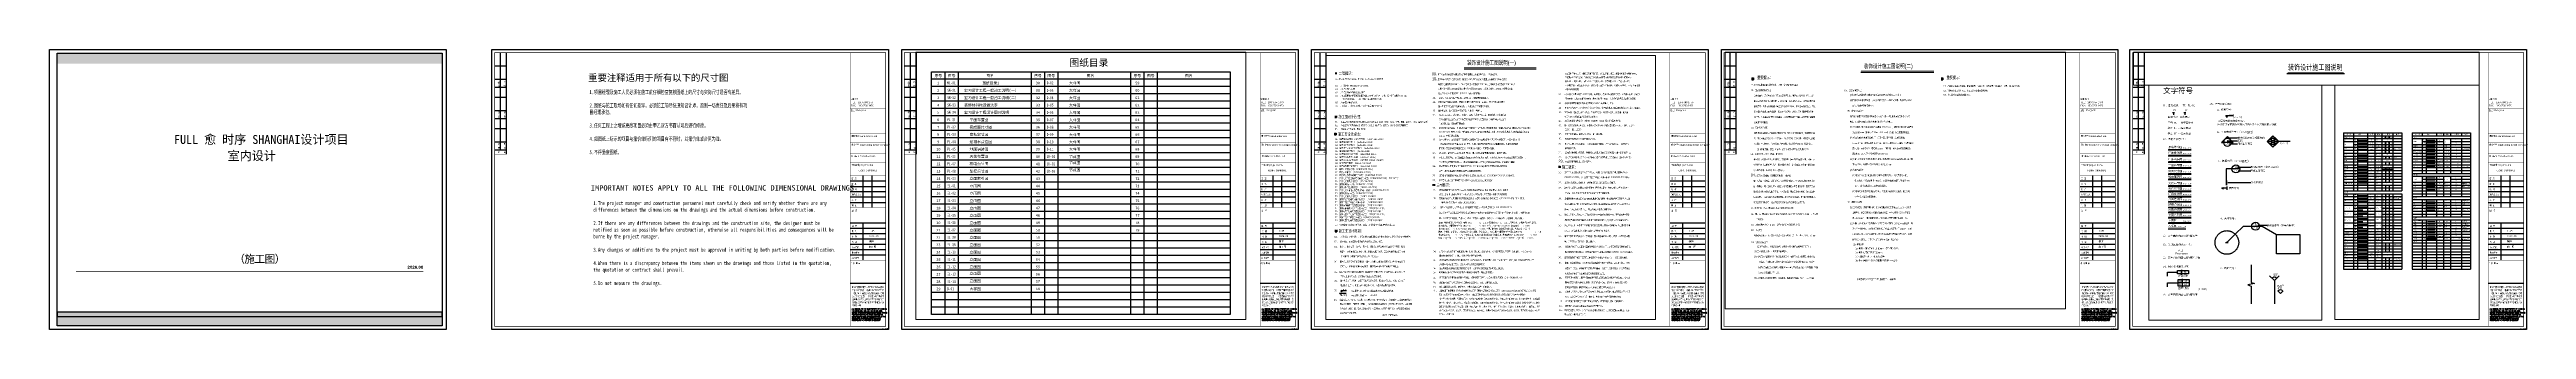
# Paper-space layout 'Layout1' of a CAD drawing. Header units: millimetres. Extents: x 9375 to 13085, y 655 to 1075.
# The model-space entities are those that its viewports show. They can reach past a viewport. Long polylines and large blocks are cut down to what shows.
import ezdxf
from ezdxf.enums import TextEntityAlignment as Align

# ---------------------------------------------------------------- set-up
doc = ezdxf.new("R2010")
doc.units = ezdxf.units.MM
for name, pattern in [('ACAD_ISO02W100', [15, 12, -3]), ('CENTER', [50.8, 31.75, -6.35, 6.35, -6.35]), ('DASH', [8.89, 6.35, -2.54]), ('DASHED2', [0.375, 0.25, -0.125]), ('HIDDEN', [0.375, 0.25, -0.125]), ('HIDDENX2', [0.75, 0.5, -0.25]), ('M-CENTER', [11.25, 7.5, -1.25, 1.25, -1.25]), ('M-HIDDEN', [1.875, 1.25, -0.625]), ('{ Gas Line }', [0])]:
    doc.linetypes.add(name, pattern=pattern)
for name, color, linetype in [('01-设备1', 8, 'Continuous'), ('7-REFE', 50, 'Continuous'), ('A-AXIS--轴号', 150, 'Continuous'), ('A-COL_HATCH--柱体填充', 8, 'Continuous'), ('A-DIM--土建尺寸', 44, 'Continuous'), ('A-FIRE-消防栓', 16, 'Continuous'), ('A-GRID--轴线', 136, 'CENTER'), ('A-LIFT-电梯', 14, 'Continuous'), ('A-MEW WALL DIM-新隔墙尺寸', 44, 'Continuous'), ('A-NEW WALL HATCH-新隔墙填充', 250, 'Continuous'), ('A-STAIR--楼梯', 14, 'Continuous'), ('A-WALL HATCH--墙体填充', 136, 'Continuous'), ('A-WALL-墙体', 160, 'Continuous'), ('A-WINDOW-窗', 12, 'Continuous'), ('EL-DIM-立面尺寸标注', 50, 'Continuous'), ('EM-DIM-10-机电标注', 50, 'Continuous'), ('EM-TEXT-机电文字', 50, 'Continuous'), ('EZ-ANNO-TTLB', 1, 'Continuous'), ('FC-BHATCH-地面填充', 138, 'Continuous'), ('FC-DIM-1地面标注', 44, 'Continuous'), ('FC-TEXT-地面文字', 50, 'Continuous'), ('FF-ART-饰品', 120, 'Continuous'), ('FF-CASING-门套', 60, 'Continuous'), ('FF-DOOR--门', 60, 'Continuous'), ('FF-DRAPERY--窗帘', 32, 'Continuous'), ('FF-FINISH DIM-完成面尺寸', 44, 'Continuous'), ('FF-FIXT-洁具（地面显示）', 31, 'Continuous'), ('FF-FIXT2-洁具(地面不显示)', 31, 'Continuous'), ('FF-FURN DIM-家具尺寸', 44, 'Continuous'), ('FF-FURN_E-虚线家具', 250, 'DASH'), ('FF-HIGH CABINET-固定家具（落地、到顶）', 30, 'Continuous'), ('FF-HIGH-CABINET 2-固定家具(不落地、到顶)', 30, 'Continuous'), ('FF-HIGH-CABINET 3-固定家具(悬空)', 30, 'Continuous'), ('FF-LTG平面灯具', 22, 'Continuous'), ('FF-PLANTS-植物', 86, 'Continuous'), ('FF-SHORT CABINET-固定家具（落地、不到顶）', 40, 'Continuous'), ('FF-TEXT--区域文字', 50, 'Continuous'), ('FF-TEXT-平面中文字', 50, 'Continuous'), ('IBS-Notes', 33, 'Continuous'), ('RC-EMERGENCY LIGHT-天花应急照明', 2, 'CENTER'), ('RC-EQUIPMENT 2-天花设备（喷淋、烟感、报警）', 2, 'CENTER'), ('RC-EQUIPMENT-天花设备（风口、换气扇、投影仪）', 2, 'CENTER'), ('RC-FIN DIM-天花造型尺寸', 44, 'Continuous'), ('RC-FIN-天花线', 30, 'Continuous'), ('RC-HATCH-天花造型填充', 251, 'CENTER'), ('RC-LTG-天花灯具', 2, 'Continuous'), ('RC-TEXT-天花文字', 50, 'Continuous'), ('SPACE NAME', 50, 'Continuous'), ('TB3-【顶面灯具及其他点位尺寸】Light point location dim', 44, 'Continuous'), ('TB4-【顶面文字】Word', 50, 'Continuous'), ('TEXT', 12, 'Continuous'), ('TK', 4, 'Continuous'), ('W-文字', 35, 'Continuous'), ('X11-【索引】Index sign', 44, 'CENTER'), ('X17-【标注】Dim', 44, 'Continuous'), ('X18-【文字】Word', 50, 'Continuous'), ('XX9-【标注引线】Dim', 44, 'Continuous'), ('ZS-图框', 144, 'Continuous'), ('名称', 50, 'Continuous'), ('图框', 7, 'Continuous')]:
    doc.layers.add(name, color=color, linetype=linetype)
for name, color, linetype, lineweight in [('AC-OCS-顶面原建筑结构（梁）', 1, 'DASH', 9), ('EL-18Norm-墙面粗线', 30, 'Continuous', 9), ('EL-18Norm-墙面细线', 138, 'Continuous', 5), ('EL-BHATCH-墙面填充', 250, 'Continuous', 5), ('EL-FINISH-墙面完成面', 100, 'Continuous', 20), ('EL-FURN-家具', 1, 'Continuous', 15), ('EL-TEXT-立面文字标注', 50, 'Continuous', 5), ('EM-SOCKET-机电插座', 3, 'Continuous', 20), ('EM-SWITCH-机电开关', 6, 'Continuous', 20), ('FC-FLOOR-地坪线', 138, 'Continuous', 9), ('FF-FINISH-墙体完成面', 20, 'M-CENTER', 13), ('RC-LIGHT DIM-灯具定位尺寸', 50, 'Continuous', 5)]:
    doc.layers.add(name, color=color, linetype=linetype, lineweight=lineweight)
doc.styles.add('-宋体', font='arial.ttf', dxfattribs={"width": 0.75})
doc.styles.add('1', font='romai___.ttf')
doc.styles.add('AR', font='arial.ttf')
doc.styles.add('ARIAL NARROW BOLD', font='ARIALNB.TTF')
doc.styles.add('dim-font', font='romans.shx', dxfattribs={"bigfont": 'hztxt1.shx'})
doc.styles.add('hb', font='SimSun.ttf', dxfattribs={"width": 0.7})
doc.styles.add('HZ', font='')
doc.styles.add('HZTXT', font='SimSun.ttf')
doc.styles.add('Name-w', font='simhei.ttf', dxfattribs={"height": 1})
doc.styles.add('ORINTEK-E', font='simplex.shx')
doc.styles.add('SM', font='simplex_.ttf', dxfattribs={"width": 0.7})
doc.styles.add('st', font='SimSun.ttf', dxfattribs={"width": 0.7})
doc.styles.add('TF-宋体', font='SimSun.ttf', dxfattribs={"width": 0.7})
doc.styles.add('TITLE', font='', dxfattribs={"height": 5})
doc.styles.add('仿宋', font='NSimSun.ttf')
doc.styles.add('宋', font='SimSun.ttf', dxfattribs={"width": 0.75})
doc.styles.add('宋体', font='SimSun.ttf', dxfattribs={"width": 0.8})
doc.styles.add('标注', font='NSimSun.ttf', dxfattribs={"width": 0.7})
doc.styles.add('标注文字', font='simplex.shx', dxfattribs={"width": 0.6})
doc.styles.add('样式 1', font='simhei.ttf', dxfattribs={"width": 0.8})
doc.styles.add('黑体', font='simhei.ttf')
doc.styles.get('HZ').set_extended_font_data('仿宋_GB2312')
doc.styles.get('TITLE').set_extended_font_data('Arial Black')
doc.dimstyles.new('40', dxfattribs={"dimscale": 40, "dimtxt": 2.5, "dimasz": 1, "dimexe": 0.8, "dimexo": 0.8, "dimgap": 0.5, "dimtad": 1, "dimdec": 0, "dimtxsty": 'dim-font', "dimblk": 'ARCHTICK', "dimcen": 2.5, "dimdle": 0.8, "dimclrd": 83, "dimclre": 83, "dimclrt": 255, "dimadec": 0, "dimazin": 0, "dimtfac": 1, "dimtdec": 0, "dimtix": 1, "dimtmove": 2, "dimatfit": 3, "dimldrblk": 'ZJ', "dimfxl": 0.8, "dimarcsym": 0})
doc.dimstyles.new('D50', dxfattribs={"dimtxt": 150, "dimasz": 50, "dimexe": 50, "dimexo": 50, "dimgap": 50, "dimtad": 1, "dimdec": 0, "dimzin": 0, "dimdsep": 46, "dimtxsty": 'TF-宋体', "dimblk": 'ARCHTICK', "dimcen": 50, "dimdle": 50, "dimclrd": 256, "dimclre": 256, "dimclrt": 2, "dimadec": 0, "dimazin": 0, "dimtfac": 1, "dimtdec": 0, "dimtix": 1, "dimtofl": 0, "dimtmove": 2, "dimatfit": 3, "dimldrblk": 'DOT', "dimfxl": 1, "dimtolj": 1, "dimtzin": 0, "dimlwd": -1, "dimlwe": -1, "dimarcsym": 0})
doc.dimstyles.new('orintek-paper', dxfattribs={"dimscale": 0, "dimtxt": 2, "dimasz": 1, "dimexe": 2, "dimexo": 2, "dimtad": 1, "dimdec": 0, "dimdsep": 46, "dimtxsty": 'ORINTEK-E', "dimblk": 'or-arch', "dimcen": 0, "dimdle": 1, "dimclrd": 1, "dimclre": 1, "dimclrt": 7, "dimadec": 0, "dimazin": 0, "dimtfac": 1, "dimtdec": 0, "dimtix": 1, "dimtmove": 2, "dimatfit": 3, "dimldrblk": 'DOT', "dimfxl": 1, "dimtolj": 1, "dimtzin": 0, "dimarcsym": 0})

# ---------------------------------------------------------------- blocks, each defined once
blk = doc.blocks.new('E')
at = {"color": 1, "linetype": 'ByBlock'}
blk.add_lwpolyline([(2972.3, 1326.6), (2972.3, 1623.6), (3392.3, 1623.6), (3392.3, 1326.6)], close=True, dxfattribs=at)
at = {"layer": 'TK', "color": 8}
for p, q in [((2987.8, 1606), (2975.1, 1606)), ((2981.5, 1516.9), (2981.5, 1620.1)), ((2987.8, 1512.6), (2987.8, 1620.1)), ((2987.8, 1591.8), (2975.1, 1591.8)), ((2987.8, 1583.3), (2975.1, 1583.3)), ((2987.8, 1572.7), (2975.1, 1572.7)), ((2987.8, 1558.6), (2975.1, 1558.6)), ((2987.8, 1550.1), (2975.1, 1550.1)), ((2987.8, 1550.1), (2975.1, 1550.1)), ((2987.8, 1539.5), (2975.1, 1539.5)), ((2987.8, 1525.4), (2975.1, 1525.4)), ((2987.8, 1516.9), (2975.1, 1516.9)), ((3351.9, 1484.2, 6.4), (3389.6, 1484.2, 6.4)), ((3351.9, 1478.5, -8.5), (3389.6, 1478.5, -8.5)), ((3351.9, 1472.9, -23.4), (3389.6, 1472.9, -23.4)), ((3365.2, 1489.9, -8.5), (3365.2, 1455.9, -8.5)), ((3374.7, 1489.9, -8.5), (3374.7, 1455.9, -8.5)), ((3351.9, 1467.2, -21.2), (3389.6, 1467.2, -21.2)), ((3351.9, 1461.5, -19.1), (3389.6, 1461.5, -19.1)), ((3351.9, 1439.7, -17), (3389.6, 1439.7, -17)), ((3351.9, 1434, -4.2), (3389.6, 1434, -4.2)), ((3351.9, 1428.4), (3389.6, 1428.4)), ((3351.9, 1422.7, -4.2), (3389.6, 1422.7, -4.2)), ((3351.9, 1417.1, -4.2), (3389.6, 1417.1, -4.2)), ((3365.2, 1439.7), (3365.2, 1400.1)), ((3351.9, 1411.4, -2.1), (3389.6, 1411.4, -2.1)), ((3351.9, 1405.7), (3389.6, 1405.7)), ((3351.8, 1375.8, -0.1), (3389.4, 1375.8, -0.1))]:
    blk.add_line(p, q, dxfattribs=at)
for points, const_width in [([(3389.4, 1437.4), (3389.4, 1620.1), (2975.1, 1620.1), (2975.1, 1330.2), (3389.4, 1330.2), (3389.4, 1437.4)], 0.707), ([(2987.8, 1512.6), (2975.1, 1512.6), (2975.1, 1620.1), (2987.8, 1620.1)], 0.247), ([(3351.8, 1620.1), (3351.8, 1329.9)], 0.354), ([(3352, 1561.4), (3389.7, 1561.4)], 0.354), ([(3351.9, 1455.9), (3389.6, 1455.9)], 0.354), ([(3351.9, 1400.1), (3389.6, 1400.1)], 0.354)]:
    blk.add_lwpolyline(points, dxfattribs=dict(at, const_width=const_width))
at = {"layer": 'TK', "color": 8, "const_width": 0.354, "elevation": 14.9}
for points in [[(3351.8, 1534.6), (3389.4, 1534.6)], [(3351.8, 1525.3), (3389.4, 1525.3)], [(3351.8, 1513.5), (3389.4, 1513.5)], [(3351.8, 1504), (3389.4, 1504)], [(3351.8, 1489.9), (3389.4, 1489.9)]]:
    blk.add_lwpolyline(points, dxfattribs=at)
at = {"layer": 'TEXT', "color": 8, "style": '黑体', "width": 0.8}
for s, p in [('给排水', (2980.6, 1584)), ('动  力', (2986.5, 1583.7)), ('结  构', (2980.7, 1551.5)), ('暖  通', (2987, 1551.5)), ('建  筑', (2980.7, 1518.3)), ('电  气', (2987, 1518.3)), ('会', (2980.8, 1513.8)), ('签', (2986.9, 1513.8))]:
    blk.add_text(s, height=1.77, rotation=90, dxfattribs=at).set_placement(p)
at = {"layer": 'TEXT', "color": 8, "width": 0.8}
for s, height, style, p in [('中国 杭州 ', 1.77, '-宋体', (3352.4, 1570.2)), (' FAX： 180 6796 1470', 1.77, '-宋体', (3351.9, 1563.3)), ('图注：Exegesis', 1.77, '-宋体', (3352.6, 1558.3)), ('TEL： 180 6796 1470 ', 1.77, '-宋体', (3352.9, 1566.7)), ('设计单位 ', 1.77, '-宋体', (3353, 1521.6, 6.4)), ('建设单位 Construction unit', 1.77, '-宋体', (3353.2, 1530.9, 3.2)), ('Engineering design company ', 1.77, '-宋体', (3361.8, 1521.7, 6.4)), ('顾问单位 Consultant unit', 1.77, '-宋体', (3353.3, 1509.8, 6.4)), ('工程名称 project name', 1.77, '-宋体', (3353.2, 1500.3, 6.4)), ('校  对', 1.77, '-宋体', (3353.2, 1474.4, -20.2)), ('审  定', 1.77, '-宋体', (3353.2, 1485.8, -24.4)), ('审  核', 1.77, '-宋体', (3353.2, 1480.1, -22.3)), ('项目负责人', 1.77, '-宋体', (3353.3, 1468.8, -18)), ('制  图', 1.77, '-宋体', (3353.2, 1457.5, -30.8)), ('设  计', 1.77, '-宋体', (3353.2, 1463.1, -32.9)), ('图   名', 1.77, '-宋体', (3353.2, 1451.9, -17)), ('图  号', 1.77, '-宋体', (3353.5, 1435.6, -32.9)), ('比  例', 1.77, '-宋体', (3353.5, 1430, -20.2)), ('专  业', 1.77, '-宋体', (3353.5, 1418.6, -20.2)), ('日  期', 1.77, '-宋体', (3353.5, 1424.3, -20.2)), ('出 图 盖 章', 1.77, '-宋体', (3352.4, 1396.1, 2.1)), ('设计编号', 1.77, '-宋体', (3353.2, 1401.6, -11.7)), ('版本编号', 1.77, '-宋体', (3353.6, 1407.3, -13.8)), ('设计阶段', 1.77, '-宋体', (3353.6, 1413, -15.9)), ('A3-420*297', 1.06, '1', (3385.2, 1327.2))]:
    blk.add_text(s, height=height, dxfattribs=dict(at, style=style)).set_placement(p)
at = {"layer": 'ZS-图框', "color": 8}
for s, height, style, width, p in [('此设计图则之版权归杭州和己建筑室内设', 1.789, '宋', 0.75, (3353.6, 1370.7, 0)), ('计有限公司所有  非得建筑师或设计师之', 1.789, '宋', 0.75, (3353.6, 1367.5, 0)), ('书面批准 不得随意将任何部分翻印 切勿', 1.789, '宋', 0.75, (3353.6, 1364.2, 0)), ('.', 1.93, 'HZ', 0.75, (3377.5, 1367.4, 0)), ('ALL DESIGNS ARE THE SOLE PROPERTY OF HANGZHOU', 1.174, 'SM', 0.7, (3353.6, 1347.8, 0)), ('准承建人必须在工场核对图内所示数字之', 1.789, '宋', 0.75, (3353.6, 1357.7, 0)), ('准则如发现有任何矛盾处应立即通知建筑', 1.789, '宋', 0.75, (3353.6, 1354.4, 0)), ('WITHOUT WRITTEN PERMISSION.DO NOT SCALE DRAWING ', 1.174, 'SM', 0.7, (3353.7, 1343.8, 0)), ('以比例量度此图  一切依图内数字所示为', 1.789, '宋', 0.75, (3353.6, 1360.9, 0)), ('师或设计师  ', 1.79, '宋', 0.75, (3353.6, 1351.3, 0)), ('HEJI DESIGN CO,. LTD. AND  CANNOT BE USED', 1.174, 'SM', 0.7, (3353.7, 1345.8, 0)), ('FIGURED DIMENSIONS ARE TO BE FOLLOWED ALL ', 1.174, 'SM', 0.7, (3353.7, 1341.8, 0)), ('MEASUREMENTS MUST BE CHECKED ON SITE BY THE ', 1.174, 'SM', 0.7, (3353.7, 1339.8, 0)), ('CONTRACTOR ANYDISCREPANCIES SHOULD BE ', 1.174, 'SM', 0.7, (3353.7, 1337.8, 0)), (',', 1.93, 'HZ', 0.75, (3377.3, 1361.9, 0)), ('REPORTED TO THE ARCHITECT OR DESIGNER', 1.174, 'SM', 0.7, (3353.7, 1335.7, 0))]:
    blk.add_text(s, height=height, dxfattribs=dict(at, style=style, width=width)).set_placement(p)
at = {"layer": '图框', "color": 2, "linetype": '{ Gas Line }', "style": 'HZTXT'}
for s, height, p in [('FIONA SHANGHAI', 1.817, (3360, 1494.4)), ('2026.08', 1.82, (3371.7, 1424.7)), ('装饰', 1.82, (3371.7, 1419.3)), ('1:45', 1.82, (3371.7, 1430.3)), ('施工图', 1.82, (3371.7, 1413.4))]:
    blk.add_text(s, height=height, dxfattribs=at).set_placement(p)
blk = doc.blocks.new('_ArchTick')
at = {"color": 0, "linetype": 'ByBlock', "const_width": 0.15}
blk.add_lwpolyline([(-0.5, -0.5), (0.5, 0.5)], dxfattribs=at)
blk = doc.blocks.new('ZJ')
at = {"color": 83}
blk.add_line((0, 0), (-1, 0), dxfattribs=at)
at = {"color": 83, "const_width": 0.2}
blk.add_lwpolyline([(-0.707, -0.707), (0, 0), (-0.707, 0.707)], dxfattribs=at)
blk = doc.blocks.new('or-arch')
at = {"color": 0}
blk.add_line((1, 0), (-1, 0), dxfattribs=at)
at = {"color": 0, "linetype": 'ByBlock', "const_width": 0.3}
blk.add_lwpolyline([(0.7, 0.7), (-0.7, -0.7)], dxfattribs=at)
blk = doc.blocks.new('FC-')
at = {"color": 2}
blk.add_line((0, -3.119), (0, 3.119), dxfattribs=at)
blk.add_lwpolyline([(8.476, -2.119), (-5.449, -2.119), (-5.449, 2.119), (8.476, 2.119)], close=True, dxfattribs=at)
at = {"color": 2, "style": '标注文字', "width": 0.7, "flags": 4}
blk.add_attdef('ITEM5', text='', height=2.5, dxfattribs=at).set_placement((-6.483, -1.524), align=Align.RIGHT)
at = {"color": 2, "width": 0.7, "flags": 4}
for tag, height, style, p in [('NUM1', 2, 'hb', (-2.861, 0.008)), ('NUM2', 2, 'hb', (4.21, 0.008)), ('NUM4', 2, 'hb', (1.514, -4.452)), ('NUM6', 2.5, '标注文字', (1.514, -8.452))]:
    blk.add_attdef(tag, text='', height=height, dxfattribs=dict(at, style=style)).set_placement(p, align=Align.MIDDLE)
at = {"color": 2, "style": '标注文字', "width": 0.7, "flags": 4}
blk.add_attdef('NUM3', (9.058, -1.524), '', height=2.5, dxfattribs=at)
blk = doc.blocks.new('A$C311D1D1E')
at = {"color": 2}
for p, q in [((0, -5.238), (0, 5.238)), ((9.476, 0), (-6.449, 0))]:
    blk.add_line(p, q, dxfattribs=at)
blk.add_lwpolyline([(-5.449, -4.238), (-5.449, 4.238), (8.476, 4.238), (8.476, -4.238)], close=True, dxfattribs=at)
at = {"color": 2, "width": 0.7, "flags": 4}
for tag, height, style, p in [('NUM7', 2.5, 'st', (-6.483, 0.845)), ('NUM8', 2, 'hb', (-6.483, -3.393))]:
    blk.add_attdef(tag, text='', height=height, dxfattribs=dict(at, style=style)).set_placement(p, align=Align.RIGHT)
for tag, height, style, p in [('NUM1', 2, 'hb', (-2.861, 2.127)), ('NUM2', 2, 'hb', (4.21, 2.127)), ('NUM3', 2, 'hb', (-2.861, -2.111)), ('NUM4', 2, 'hb', (4.21, -2.111)), ('NUM9', 2.5, 'st', (1.514, -6.661)), ('NUM10', 2, 'hb', (1.514, -9.386))]:
    blk.add_attdef(tag, text='', height=height, dxfattribs=dict(at, style=style)).set_placement(p, align=Align.MIDDLE)
for tag, p, height, style in [('NUM5', (9.058, 0.845), 2.5, 'st'), ('NUM6', (9.058, -3.393), 2, 'hb')]:
    blk.add_attdef(tag, p, '', height=height, dxfattribs=dict(at, style=style))
blk = doc.blocks.new('*U61')
blk.add_hatch(color=1).paths.add_polyline_path([(0, 6.894), (6.894, 0), (4.5, 0, 1), (-4.5, 0), (-6.894, 0)])
at = {"color": 1}
blk.add_line((-4.5, 0), (4.5, 0), dxfattribs=at)
blk.add_lwpolyline([(-4.5, 0), (-6.894, 0), (0, 6.894), (6.894, 0), (4.5, 0)], dxfattribs=at)
at = {"color": 4}
blk.add_circle((0, 0), 4.5, dxfattribs=at)
at = {"color": 2, "style": 'Name-w'}
blk.add_attdef('E1', text='', height=2.5, dxfattribs=at).set_placement((0, 1.688), align=Align.MIDDLE)
at = {"color": 2, "style": 'Name-w', "width": 0.5}
blk.add_attdef('1F-1E-01', text='', height=2.5, dxfattribs=at).set_placement((0, -3.261), align=Align.CENTER)
blk = doc.blocks.new('*U62')
blk.add_hatch(color=1).paths.add_polyline_path([(0, -6.894), (6.894, 0), (4.5, 0, -1), (-4.5, 0), (-6.894, 0)])
at = {"color": 1}
blk.add_line((-4.5, 0), (4.5, 0), dxfattribs=at)
blk.add_lwpolyline([(-4.5, 0), (-6.894, 0), (0, -6.894), (6.894, 0), (4.5, 0)], dxfattribs=at)
at = {"color": 4}
blk.add_circle((0, 0), 4.5, dxfattribs=at)
at = {"color": 2, "style": 'Name-w'}
blk.add_attdef('E1', text='', height=2.5, dxfattribs=at).set_placement((0, 1.688), align=Align.MIDDLE)
at = {"color": 2, "style": 'Name-w', "width": 0.5}
blk.add_attdef('1F-1E-01', text='', height=2.5, dxfattribs=at).set_placement((0, -3.261), align=Align.CENTER)
blk = doc.blocks.new('*U63')
blk.add_hatch(color=1).paths.add_polyline_path([(-6.894, 0), (0, 6.894), (0, 4.5, 1), (0, -4.5), (0, -6.894)])
at = {"color": 1}
blk.add_line((-4.5, 0), (4.5, 0), dxfattribs=at)
blk.add_lwpolyline([(0, -4.5), (0, -6.894), (-6.894, 0), (0, 6.894), (0, 4.5)], dxfattribs=at)
at = {"color": 4}
blk.add_circle((0, 0), 4.5, dxfattribs=at)
at = {"color": 2, "style": 'Name-w'}
blk.add_attdef('E1', text='', height=2.5, dxfattribs=at).set_placement((0, 1.688), align=Align.MIDDLE)
at = {"color": 2, "style": 'Name-w', "width": 0.5}
blk.add_attdef('1F-1E-01', text='', height=2.5, dxfattribs=at).set_placement((0, -3.261), align=Align.CENTER)
blk = doc.blocks.new('*U64')
blk.add_hatch(color=1).paths.add_polyline_path([(6.894, 0), (0, -6.894), (0, -4.5, 1), (0, 4.5), (0, 6.894)])
at = {"color": 1}
blk.add_line((-4.5, 0), (4.5, 0), dxfattribs=at)
blk.add_lwpolyline([(0, 4.5), (0, 6.894), (6.894, 0), (0, -6.894), (0, -4.5)], dxfattribs=at)
at = {"color": 4}
blk.add_circle((0, 0), 4.5, dxfattribs=at)
at = {"color": 2, "style": 'Name-w'}
blk.add_attdef('E1', text='', height=2.5, dxfattribs=at).set_placement((0, 1.688), align=Align.MIDDLE)
at = {"color": 2, "style": 'Name-w', "width": 0.5}
blk.add_attdef('1F-1E-01', text='', height=2.5, dxfattribs=at).set_placement((0, -3.261), align=Align.CENTER)
blk = doc.blocks.new('*U66')
at = {"color": 1}
for p, q in [((0, 0), (-14.142, 14.142)), ((14.142, 14.142), (0, 0)), ((0, 0), (0, -69.96))]:
    blk.add_line(p, q, dxfattribs=at)
blk.add_arc((0, 0), 10, 45, 135, dxfattribs=at)
at = {"color": 1, "style": 'AR', "width": 0.997701}
blk.add_attdef('90°', text='', height=9, dxfattribs=at).set_placement((-2.292, 12.329), (4.684, 12.329), align=Align.FIT)
blk = doc.blocks.new('bgfbvg')
h = blk.add_hatch(color=256)
h.dxf.hatch_style = 1
h.paths.add_polyline_path([(-34966.5, -119974.7), (-35414.8, -119974.7), (-35190.7, -120198.9)])
blk.add_line((-35331, -120198.9), (-35050.3, -120198.9))
blk.add_lwpolyline([(-34966.5, -119974.7), (-35190.7, -120198.9), (-35414.8, -119974.7), (-33977.8, -119974.7)])
blk = doc.blocks.new('*D68')
at = {"layer": 'Defpoints', "color": 0, "transparency": 16777216}
for p in [(79310.68, -312816.95), (79205.8, -312840.28), (79361.37, -312840.28), (79283.58, -312918.07), (79283.58, -312918.07)]:
    blk.add_point(p, dxfattribs=at)
at = {"layer": 'TB3-【顶面灯具及其他点位尺寸】Light point location dim', "transparency": 16777216}
blk.add_arc((79283.58, -312918.07), 104.68, 45, 135, dxfattribs=at)
at = {"layer": 'TB3-【顶面灯具及其他点位尺寸】Light point location dim', "transparency": 16777216, "xscale": 33, "yscale": 33, "zscale": 33}
for p, rotation in [((79209.56, -312844.05), 224.9999999999786), ((79357.6, -312844.05), 315)]:
    blk.add_blockref('_ArchTick', p, dxfattribs=dict(at, rotation=rotation))
at = {"layer": 'TB3-【顶面灯具及其他点位尺寸】Light point location dim', "color": 2, "transparency": 16777216, "insert": (79283.58, -312720.39), "char_height": 120, "attachment_point": 5, "style": 'TF-宋体'}
blk.add_mtext('\\A1;90°', dxfattribs=at)
blk = doc.blocks.new('_Dot')
at = {"color": 0, "linetype": 'ByBlock', "lineweight": -2}
blk.add_line((-0.5, 0), (-1, 0), dxfattribs=at)
at = {"color": 0, "linetype": 'ByBlock', "const_width": 0.5}
blk.add_lwpolyline([(-0.25, 0, 1), (0.25, 0, 1)], format="xyb", close=True, dxfattribs=at)
blk = doc.blocks.new('dfgdfh')
at = {"layer": 'TB3-【顶面灯具及其他点位尺寸】Light point location dim', "color": 1}
for q in [(79205.8, -312840.28), (79361.37, -312840.28)]:
    blk.add_line((79283.58, -312918.07), q, dxfattribs=at)
dim = blk.add_angular_dim_2l(base=(79310.68, -312816.95), line1=((79283.58, -312918.07), (79361.37, -312840.28)), line2=((79283.58, -312918.07), (79205.8, -312840.28)), dimstyle='D50', dxfattribs=at)
dim.commit()
dim.dimension.update_dxf_attribs({"geometry": '*D68', "text_midpoint": (79283.58, -312720.39)})

msp = doc.modelspace()

# ---------------------------------------------------------------- linework, layer by layer
at = {"color": 28}
for p, q in [((65004.7, -23775.5), (65004.7, -30393.7)), ((67004.7, -23775.5), (67004.7, -30393.7)), ((77908, -23775.5), (77908, -60175.3)), ((79908, -23775.5), (79908, -24878.6)), ((81908, -23775.5), (81908, -24878.6)), ((92811.3, -23775.5), (92811.3, -60175.3)), ((94811.3, -23775.5), (94811.3, -30393.7)), ((96811.3, -23775.5), (96811.3, -30393.7)), ((107714.6, -24878.6), (63004.7, -24878.6)), ((79908, -24878.6), (79908, -60175.3)), ((81908, -24878.6), (81908, -60175.3)), ((107714.6, -25981.6), (63004.7, -25981.6)), ((107714.6, -27084.6), (63004.7, -27084.6)), ((107714.6, -28187.6), (63004.7, -28187.6)), ((107714.6, -29290.7), (63004.7, -29290.7)), ((107714.6, -30393.7), (63004.7, -30393.7)), ((65004.7, -30393.7), (65004.7, -60175.3)), ((67004.7, -30393.7), (67004.7, -60175.3)), ((94811.3, -30393.7), (94811.3, -60175.3)), ((96811.3, -30393.7), (96811.3, -60175.3)), ((107714.6, -31496.7), (63004.7, -31496.7)), ((107714.6, -32599.7), (63004.7, -32599.7)), ((107714.6, -33702.7), (63004.7, -33702.7)), ((107714.6, -34805.8), (63004.7, -34805.8)), ((107714.6, -35908.8), (63004.7, -35908.8)), ((107714.6, -37011.8), (63004.7, -37011.8)), ((107714.6, -38114.8), (63004.7, -38114.8)), ((107714.6, -39217.9), (63004.7, -39217.9)), ((107714.6, -40320.9), (63004.7, -40320.9)), ((107714.6, -41423.9), (63004.7, -41423.9)), ((107714.6, -42526.9), (63004.7, -42526.9)), ((107714.6, -43629.9), (63004.7, -43629.9)), ((107714.6, -44733), (63004.7, -44733)), ((107714.6, -45836), (63004.7, -45836)), ((107714.6, -46939), (63004.7, -46939)), ((107714.6, -48042), (63004.7, -48042)), ((107714.6, -49145.1), (63004.7, -49145.1)), ((107714.6, -50248.1), (63004.7, -50248.1)), ((107714.6, -51351.1), (63004.7, -51351.1)), ((107714.6, -52454.1), (63004.7, -52454.1)), ((107714.6, -53557.1), (63004.7, -53557.1)), ((107714.6, -54660.2), (63004.7, -54660.2)), ((107714.6, -55763.2), (63004.7, -55763.2)), ((107714.6, -56866.2), (63004.7, -56866.2)), ((107714.6, -57969.2), (63004.7, -57969.2)), ((107714.6, -59072.2), (63004.7, -59072.2))]:
    msp.add_line(p, q, dxfattribs=at)
at = {"color": 136}
for p, q in [((19210.8, -95136.6), (25455.8, -95136.6)), ((19210.8, -95136.6), (19210.8, -109730.9)), ((20284.8, -95136.6), (20284.8, -101346.9)), ((21788.9, -95136.6), (21788.9, -101346.9)), ((22540.9, -95136.6), (22540.9, -101346.9)), ((23293, -95136.6), (23293, -101346.9)), ((24489.9, -95136.6), (24489.9, -101346.9)), ((25455.8, -95136.6), (25455.8, -101346.9)), ((26559.6, -95136.6), (32804.6, -95136.6)), ((26559.6, -95136.6), (26559.6, -109730.9)), ((27633.6, -95136.6), (27633.6, -95447.1)), ((29137.7, -95136.6), (29137.7, -95447.1)), ((29889.7, -95136.6), (29889.7, -95447.1)), ((30641.7, -95136.6), (30641.7, -95447.1)), ((31838.7, -95136.6), (31838.7, -95447.1)), ((32804.6, -95136.6), (32804.6, -109730.9)), ((19210.8, -95447.1), (25455.8, -95447.1)), ((23692, -95447.1), (23692, -95757.7)), ((23692, -95757.7), (23692, -95447.1)), ((24091, -95447.1), (24091, -95757.7)), ((24091, -95757.7), (24091, -95447.1)), ((26559.6, -95447.1), (32804.6, -95447.1)), ((19210.8, -95757.7), (25455.8, -95757.7)), ((20696.9, -95757.7), (20696.9, -101346.9)), ((26559.6, -95757.7), (32804.6, -95757.7)), ((27633.6, -95757.7), (27633.6, -99483.8)), ((27633.6, -95757.7), (27633.6, -97310.2)), ((28045.7, -95757.7), (28045.7, -99483.8)), ((29137.7, -95757.7), (29137.7, -99483.8)), ((29889.7, -95757.7), (29889.7, -99483.8)), ((30641.7, -95757.7), (30641.7, -99483.8)), ((30641.7, -95757.7), (30641.7, -97310.2)), ((31838.7, -95757.7), (31838.7, -99483.8)), ((19210.8, -96068.2), (25455.8, -96068.2)), ((23692, -96068.2), (23692, -97310.2)), ((23692, -97310.2), (23692, -96068.2)), ((24091, -96068.2), (24091, -97310.2)), ((24091, -97310.2), (24091, -96068.2)), ((27633.6, -96068.2), (29889.7, -96068.2)), ((30641.7, -96068.2), (32804.6, -96068.2)), ((20284.8, -96378.7), (25455.8, -96378.7)), ((26559.6, -96378.7), (32804.6, -96378.7)), ((19210.8, -96689.2), (25455.8, -96689.2)), ((26559.6, -96689.2), (32804.6, -96689.2)), ((19210.8, -96999.7), (25455.8, -96999.7)), ((26559.6, -96999.7), (32804.6, -96999.7)), ((19210.8, -97310.2), (25455.8, -97310.2)), ((26559.6, -97310.2), (32804.6, -97310.2)), ((19210.8, -97620.8), (25455.8, -97620.8)), ((23692, -97620.8), (23692, -97931.3)), ((24091, -97620.8), (24091, -97931.3)), ((26559.6, -97620.8), (32804.6, -97620.8)), ((19210.8, -97931.3), (25455.8, -97931.3)), ((26559.6, -97931.3), (32804.6, -97931.3)), ((19210.8, -98241.8), (25455.8, -98241.8)), ((23692, -98241.8), (23692, -98552.3)), ((24091, -98241.8), (24091, -98552.3)), ((26559.6, -98241.8), (32804.6, -98241.8)), ((19210.8, -98552.3), (25455.8, -98552.3)), ((26559.6, -98552.3), (32804.6, -98552.3)), ((19210.8, -98862.8), (25455.8, -98862.8)), ((23692, -98862.8), (23692, -100415.4)), ((24091, -98862.8), (24091, -100415.4)), ((26559.6, -98862.8), (32804.6, -98862.8)), ((19210.8, -99173.3), (25455.8, -99173.3)), ((26559.6, -99173.3), (32804.6, -99173.3)), ((19210.8, -99483.8), (25455.8, -99483.8)), ((20284.8, -99483.8), (20284.8, -101346.9)), ((26559.6, -99483.8), (32804.6, -99483.8)), ((19210.8, -99794.4), (25455.8, -99794.4)), ((26559.6, -99794.4), (32804.6, -99794.4)), ((27633.6, -99794.4), (27633.6, -101968)), ((28045.7, -99794.4), (28045.7, -101968)), ((29137.7, -99794.4), (29137.7, -101968)), ((29889.7, -99794.4), (29889.7, -101968)), ((30641.7, -99794.4), (30641.7, -101968)), ((31838.7, -99794.4), (31838.7, -101968)), ((19210.8, -100104.9), (25455.8, -100104.9)), ((27633.6, -100104.9), (29889.7, -100104.9)), ((30641.7, -100104.9), (32804.6, -100104.9)), ((19210.8, -100415.4), (25455.8, -100415.4)), ((26559.6, -100415.4), (32804.6, -100415.4)), ((19210.8, -100725.9), (25455.8, -100725.9)), ((23692, -100725.9), (23692, -101346.9)), ((24091, -100725.9), (24091, -101346.9)), ((26559.6, -100725.9), (32804.6, -100725.9)), ((19210.8, -101036.4), (25455.8, -101036.4)), ((26559.6, -101036.4), (32804.6, -101036.4)), ((19210.8, -101346.9), (25455.8, -101346.9)), ((26559.6, -101346.9), (32804.6, -101346.9)), ((19210.8, -101657.5), (25455.8, -101657.5)), ((20284.8, -101657.5), (20284.8, -109730.9)), ((20696.9, -101657.5), (20696.9, -109730.9)), ((21788.9, -101657.5), (21788.9, -109730.9)), ((22540.9, -101657.5), (22540.9, -109730.9)), ((23293, -101657.5), (23293, -109730.9)), ((23692, -101657.5), (23692, -106625.7)), ((24091, -101657.5), (24091, -106625.7)), ((24489.9, -101657.5), (24489.9, -109730.9)), ((25455.8, -101657.5), (25455.8, -109730.9)), ((26559.6, -101657.5), (32804.6, -101657.5)), ((19210.8, -101968), (25455.8, -101968)), ((26559.6, -101968), (32804.6, -101968)), ((19210.8, -102278.5), (25455.8, -102278.5)), ((26559.6, -102278.5), (32804.6, -102278.5)), ((27633.6, -102278.5), (27633.6, -104141.6)), ((28045.7, -102278.5), (28045.7, -104141.6)), ((29137.7, -102278.5), (29137.7, -104141.6)), ((29889.7, -102278.5), (29889.7, -104141.6)), ((30641.7, -102278.5), (30641.7, -104141.6)), ((31838.7, -102278.5), (31838.7, -104141.6)), ((19210.8, -102589), (25455.8, -102589)), ((26559.6, -102589), (32804.6, -102589)), ((19210.8, -102899.5), (25455.8, -102899.5)), ((26559.6, -102899.5), (32804.6, -102899.5)), ((20284.8, -103210), (22540.9, -103210)), ((23293, -103210), (25455.8, -103210)), ((26559.6, -103210), (32804.6, -103210)), ((19210.8, -103520.6), (25455.8, -103520.6)), ((26559.6, -103520.6), (32804.6, -103520.6)), ((23293, -103831.1), (25455.8, -103831.1)), ((26559.6, -103831.1), (32804.6, -103831.1)), ((19210.8, -104141.6), (25455.8, -104141.6)), ((26559.6, -104141.6), (32804.6, -104141.6)), ((20284.8, -104452.1), (21036.9, -104452.1)), ((20284.8, -104452.1), (22540.9, -104452.1)), ((23293, -104452.1), (25455.8, -104452.1)), ((26559.6, -104452.1), (32804.6, -104452.1)), ((27633.6, -104452.1), (27633.6, -109730.9)), ((28045.7, -104452.1), (28045.7, -109730.9)), ((29137.7, -104452.1), (29137.7, -109730.9)), ((29889.7, -104452.1), (29889.7, -109730.9)), ((30641.7, -104452.1), (30641.7, -109730.9)), ((31838.7, -104452.1), (31838.7, -109730.9)), ((19210.8, -104762.6), (25455.8, -104762.6)), ((26559.6, -104762.6), (32804.6, -104762.6)), ((23293, -105073.1), (25455.8, -105073.1)), ((26559.6, -105073.1), (32804.6, -105073.1)), ((19210.8, -105383.6), (25455.8, -105383.6)), ((26559.6, -105383.6), (32804.6, -105383.6)), ((19210.8, -105694.2), (25455.8, -105694.2)), ((26559.6, -105694.2), (32804.6, -105694.2)), ((19210.8, -106004.7), (25455.8, -106004.7)), ((26559.6, -106004.7), (32804.6, -106004.7)), ((19210.8, -106315.2), (25455.8, -106315.2)), ((26559.6, -106315.2), (32804.6, -106315.2)), ((19210.8, -106625.7), (25455.8, -106625.7)), ((26559.6, -106625.7), (32804.6, -106625.7)), ((19210.8, -106936.2), (25455.8, -106936.2)), ((23692, -106936.2), (23692, -107867.8)), ((24091, -106936.2), (24091, -107867.8)), ((26559.6, -106936.2), (32804.6, -106936.2)), ((19210.8, -107246.7), (25455.8, -107246.7)), ((26559.6, -107246.7), (32804.6, -107246.7)), ((19210.8, -107557.3), (25455.8, -107557.3)), ((26559.6, -107557.3), (32804.6, -107557.3)), ((19210.8, -107867.8), (25455.8, -107867.8)), ((26559.6, -107867.8), (32804.6, -107867.8)), ((19210.8, -108178.3), (25455.8, -108178.3)), ((26559.6, -108178.3), (32804.6, -108178.3)), ((19210.8, -108488.8), (25455.8, -108488.8)), ((23692, -108488.8), (23692, -109730.9)), ((24091, -108488.8), (24091, -109730.9)), ((26559.6, -108488.8), (32804.6, -108488.8)), ((19210.8, -108799.3), (25455.8, -108799.3)), ((26559.6, -108799.3), (32804.6, -108799.3)), ((19210.8, -109109.8), (25455.8, -109109.8)), ((26559.6, -109109.8), (32804.6, -109109.8)), ((19210.8, -109420.3), (25455.8, -109420.3)), ((26559.6, -109420.3), (32804.6, -109420.3)), ((19210.8, -109730.9), (25455.8, -109730.9)), ((26559.6, -109730.9), (32804.6, -109730.9))]:
    msp.add_line(p, q, dxfattribs=at)
at = {"color": 28}
msp.add_lwpolyline([(107714.6, -60175.3), (63004.7, -60175.3), (63004.7, -23775.5), (107714.6, -23775.5)], close=True, dxfattribs=at)
at = {"color": 44, "linetype": 'ByBlock', "const_width": 100}
msp.add_lwpolyline([(-37401.5, -110836), (-29000.9, -110836)], dxfattribs=at)
at = {"color": 44, "linetype": 'ByBlock'}
msp.add_lwpolyline([(-37494.6, -110997.6), (-28870.8, -110997.6)], dxfattribs=at)
at = {"color": 0, "linetype": 'Continuous', "ltscale": 0.5}
for points in [[(-43334.7, -116823.3), (-43037.9, -116823.3)], [(-41649.6, -116823.3), (-41352.8, -116823.3)]]:
    msp.add_lwpolyline(points, dxfattribs=at)
at = {"color": 0}
for points in [[(-43186.3, -116823.3), (-43186.3, -117180.6)], [(-41501.2, -116823.3), (-41501.2, -117180.6)]]:
    msp.add_lwpolyline(points, dxfattribs=at)
at = {"color": 0, "linetype": 'Continuous', "ltscale": 3}
msp.add_lwpolyline([(-35171.2, -128408.6), (-35171.2, -127933.6)], dxfattribs=at)
at = {"color": 0, "linetype": 'HIDDENX2', "ltscale": 3}
for points in [[(-35709.5, -128305.7), (-35940.3, -128171.1), (-35709.5, -128036.5)], [(-35171.2, -128171.1), (-35940.3, -128171.1)]]:
    msp.add_lwpolyline(points, dxfattribs=at)
at = {"layer": '01-设备1'}
msp.add_line((20780.6, -108643), (21777.3, -108643), dxfattribs=at)
at = {"layer": '7-REFE', "color": 44}
for p, q in [((38960.7, -164.9, -0.4), (38960.7, -167.6, -0.4)), ((38960.7, -164.9, -0.4), (38963.4, -164.9, -0.4)), ((38960.7, -167.6, -0.4), (38963.4, -167.6, -0.4)), ((38963.4, -164.9, -0.4), (38963.4, -167.6, -0.4)), ((39244.3, -164.9, -0.4), (39247, -164.9, -0.4)), ((39244.3, -167.6, -0.4), (39247, -167.6, -0.4)), ((39247, -164.9, -0.4), (39247, -167.6, -0.4)), ((38352.6, -213.5, -0.4), (38355.3, -213.5, -0.4)), ((38355.3, -210.8, -0.4), (38355.3, -213.5, -0.4)), ((38352.1, -236.9, -0.4), (38352.1, -239.6, -0.4)), ((38352.1, -236.9, -0.4), (38354.8, -236.9, -0.4)), ((38352.1, -239.6, -0.4), (38354.8, -239.6, -0.4)), ((38354.8, -236.9, -0.4), (38354.8, -239.6, -0.4)), ((38687.8, -286.4, -0.4), (38690.5, -286.4, -0.4)), ((38687.8, -286.4, -0.4), (38690.5, -286.4, -0.4)), ((38687.8, -288, -0.4), (38690.5, -288, -0.4)), ((38687.8, -288, -0.4), (38690.5, -288, -0.4)), ((38690.5, -286.4, -0.4), (38690.5, -289.1, -0.4)), ((38690.5, -286.4, -0.4), (38690.5, -289.1, -0.4)), ((38353.1, -382.1, -0.4), (38353.1, -384.8, -0.4)), ((38353.1, -384.8, -0.4), (38355.8, -384.8, -0.4)), ((38355.8, -382.1, -0.4), (38355.8, -384.8, -0.4))]:
    msp.add_line(p, q, dxfattribs=at)
at = {"layer": '7-REFE', "color": 44, "linetype": 'ByBlock'}
msp.add_lwpolyline([(39124.1, -156.3), (39233.4, -156.3)], dxfattribs=at)
at = {"layer": '7-REFE', "color": 44}
for points in [[(38353.2, -145.8, -0.4), (38355.9, -145.8, -0.4), (38353.2, -148.5, -0.4), (38355.9, -148.5, -0.4)], [(38960.7, -164.9, -0.4), (38963.4, -164.9, -0.4), (38960.7, -167.6, -0.4), (38963.4, -167.6, -0.4)], [(39244.3, -164.9, -0.4), (39247, -164.9, -0.4), (39244.3, -167.6, -0.4), (39247, -167.6, -0.4)], [(38352.6, -210.8, -0.4), (38355.3, -210.8, -0.4), (38352.6, -213.5, -0.4), (38355.3, -213.5, -0.4)], [(38352.1, -236.9, -0.4), (38354.8, -236.9, -0.4), (38352.1, -239.6, -0.4), (38354.8, -239.6, -0.4)], [(38687.8, -286.4, -0.4), (38690.5, -286.4, -0.4), (38687.8, -289.1, -0.4), (38690.5, -289.1, -0.4)], [(38353.1, -382.1, -0.4), (38355.8, -382.1, -0.4), (38353.1, -384.8, -0.4), (38355.8, -384.8, -0.4)]]:
    msp.add_solid(points, dxfattribs=at)
at = {"layer": 'A-AXIS--轴号', "color": 150, "ltscale": 20}
msp.add_line((20780.6, -96247.7), (21777.3, -96247.7), dxfattribs=at)
at = {"layer": 'A-COL_HATCH--柱体填充'}
msp.add_line((20780.6, -97489.8), (21777.3, -97489.8), dxfattribs=at)
at = {"layer": 'A-DIM--土建尺寸'}
msp.add_line((20780.6, -96868.7), (21777.3, -96868.7), dxfattribs=at)
at = {"layer": 'A-FIRE-消防栓'}
msp.add_line((20780.6, -100284.4), (21777.3, -100284.4), dxfattribs=at)
at = {"layer": 'A-GRID--轴线', "ltscale": 2.777778}
msp.add_line((20789.4, -95910.5), (21771.4, -95910.5), dxfattribs=at)
at = {"layer": 'A-LIFT-电梯'}
msp.add_line((20780.6, -99663.4), (21777.3, -99663.4), dxfattribs=at)
at = {"layer": 'A-MEW WALL DIM-新隔墙尺寸', "color": 136}
msp.add_line((23293, -99017.5), (24489.9, -99017.5), dxfattribs=at)
at = {"layer": 'A-MEW WALL DIM-新隔墙尺寸'}
msp.add_line((20780.6, -99042.4), (21777.3, -99042.4), dxfattribs=at)
at = {"layer": 'A-NEW WALL HATCH-新隔墙填充', "color": 138}
msp.add_line((20780.6, -98731.8), (21777.3, -98731.8), dxfattribs=at)
at = {"layer": 'A-STAIR--楼梯'}
msp.add_line((20780.6, -99973.9), (21777.3, -99973.9), dxfattribs=at)
at = {"layer": 'A-WALL HATCH--墙体填充', "color": 138}
msp.add_line((20780.6, -98110.8), (21777.3, -98110.8), dxfattribs=at)
at = {"layer": 'A-WALL-墙体'}
msp.add_line((20780.6, -97800.3), (21777.3, -97800.3), dxfattribs=at)
at = {"layer": 'A-WINDOW-窗'}
msp.add_line((20780.6, -99352.9), (21777.3, -99352.9), dxfattribs=at)
at = {"layer": 'AC-OCS-顶面原建筑结构（梁）', "color": 1}
msp.add_line((20780.6, -100594.9), (21777.3, -100594.9), dxfattribs=at)
at = {"layer": 'EL-18Norm-墙面粗线', "color": 30}
msp.add_line((28187.5, -104879.8), (29008.3, -104879.8), dxfattribs=at)
at = {"layer": 'EL-18Norm-墙面细线', "color": 138}
for p, q in [((28187.5, -105015.6), (29008.3, -105015.6)), ((28187.5, -105633.2), (29008.3, -105633.2))]:
    msp.add_line(p, q, dxfattribs=at)
at = {"layer": 'EL-BHATCH-墙面填充', "color": 250}
msp.add_line((28187.5, -105238), (29008.3, -105238), dxfattribs=at)
at = {"layer": 'EL-DIM-立面尺寸标注', "color": 44}
msp.add_line((28187.5, -106169.6), (29008.3, -106169.6), dxfattribs=at)
at = {"layer": 'EL-FINISH-墙面完成面', "color": 100}
msp.add_line((28187.5, -104617), (29008.3, -104617), dxfattribs=at)
at = {"layer": 'EL-FURN-家具', "color": 8, "linetype": 'DASH', "ltscale": 5}
msp.add_line((28187.5, -105503.6), (29008.3, -105503.6), dxfattribs=at)
at = {"layer": 'EL-TEXT-立面文字标注'}
msp.add_line((28187.5, -105859.1), (29008.3, -105859.1), dxfattribs=at)
at = {"layer": 'EM-DIM-10-机电标注'}
msp.add_line((28156.8, -103374.9), (29008.3, -103374.9), dxfattribs=at)
at = {"layer": 'EM-SOCKET-机电插座', "color": 3}
msp.add_line((28156.8, -102753.9), (29008.3, -102753.9), dxfattribs=at)
at = {"layer": 'EM-SWITCH-机电开关', "color": 6}
msp.add_line((28156.8, -102443.4), (29008.3, -102443.4), dxfattribs=at)
at = {"layer": 'EM-TEXT-机电文字'}
msp.add_line((28156.8, -103064.4), (29008.3, -103064.4), dxfattribs=at)
at = {"layer": 'FC-BHATCH-地面填充'}
msp.add_line((28156.8, -100540.9), (29008.3, -100540.9), dxfattribs=at)
at = {"layer": 'FC-BHATCH-地面填充', "color": 250}
msp.add_line((28156.8, -100638.3), (29008.3, -100638.3), dxfattribs=at)
at = {"layer": 'FC-DIM-1地面标注'}
msp.add_line((28156.8, -100881.8), (29008.3, -100881.8), dxfattribs=at)
at = {"layer": 'FC-FLOOR-地坪线'}
msp.add_line((28156.8, -99960.6), (29008.3, -99960.6), dxfattribs=at)
at = {"layer": 'FC-FLOOR-地坪线', "color": 251}
msp.add_line((28156.8, -100277.6), (29008.3, -100277.6), dxfattribs=at)
at = {"layer": 'FC-TEXT-地面文字'}
msp.add_line((28156.8, -101192.4), (29008.3, -101192.4), dxfattribs=at)
at = {"layer": 'FF-ART-饰品'}
msp.add_line((20780.6, -107401), (21777.3, -107401), dxfattribs=at)
at = {"layer": 'FF-CASING-门套'}
msp.add_line((20780.6, -102458), (21777.3, -102458), dxfattribs=at)
at = {"layer": 'FF-DOOR--门'}
msp.add_line((20780.6, -102147.5), (21777.3, -102147.5), dxfattribs=at)
at = {"layer": 'FF-DRAPERY--窗帘'}
msp.add_line((20780.6, -106469.4), (21777.3, -106469.4), dxfattribs=at)
at = {"layer": 'FF-FINISH DIM-完成面尺寸'}
msp.add_line((20780.6, -108047.3), (21777.3, -108047.3), dxfattribs=at)
at = {"layer": 'FF-FINISH-墙体完成面'}
for p, q in [((20780.6, -101837), (21777.3, -101837)), ((28129.4, -106450.7), (29126.1, -106450.7))]:
    msp.add_line(p, q, dxfattribs=at)
at = {"layer": 'FF-FINISH-墙体完成面', "color": 9}
msp.add_line((28129.4, -106527.7), (29126.1, -106527.7), dxfattribs=at)
at = {"layer": 'FF-FIXT-洁具（地面显示）', "ltscale": 3}
msp.add_line((20780.6, -105873.7), (21777.3, -105873.7), dxfattribs=at)
at = {"layer": 'FF-FIXT2-洁具(地面不显示)', "ltscale": 3}
msp.add_line((20780.6, -106184.2), (21777.3, -106184.2), dxfattribs=at)
at = {"layer": 'FF-FURN DIM-家具尺寸'}
msp.add_line((20780.6, -108357.8), (21777.3, -108357.8), dxfattribs=at)
at = {"layer": 'FF-FURN_E-虚线家具'}
msp.add_line((20780.6, -105563.2), (21777.3, -105563.2), dxfattribs=at)
at = {"layer": 'FF-HIGH CABINET-固定家具（落地、到顶）'}
msp.add_line((20780.6, -103079.1), (21777.3, -103079.1), dxfattribs=at)
at = {"layer": 'FF-HIGH CABINET-固定家具（落地、到顶）', "color": 59, "linetype": 'DASHED2', "ltscale": 0.1}
msp.add_line((20780.6, -103389.6), (21777.3, -103389.6), dxfattribs=at)
at = {"layer": 'FF-HIGH-CABINET 2-固定家具(不落地、到顶)'}
msp.add_line((20780.6, -103700.1), (21777.3, -103700.1), dxfattribs=at)
at = {"layer": 'FF-HIGH-CABINET 2-固定家具(不落地、到顶)', "color": 136}
msp.add_line((20284.8, -103831.1), (22540.9, -103831.1), dxfattribs=at)
at = {"layer": 'FF-HIGH-CABINET 2-固定家具(不落地、到顶)', "color": 59, "linetype": 'DASHED2', "ltscale": 0.1}
msp.add_line((20780.6, -104010.6), (21777.3, -104010.6), dxfattribs=at)
at = {"layer": 'FF-HIGH-CABINET 3-固定家具(悬空)'}
msp.add_line((20780.6, -104942.2), (21777.3, -104942.2), dxfattribs=at)
at = {"layer": 'FF-HIGH-CABINET 3-固定家具(悬空)', "color": 136}
for q in [(21036.9, -105073.1), (22540.9, -105073.1)]:
    msp.add_line((20284.8, -105073.1), q, dxfattribs=at)
at = {"layer": 'FF-HIGH-CABINET 3-固定家具(悬空)', "color": 59, "linetype": 'DASHED2', "ltscale": 0.1}
msp.add_line((20780.6, -105252.7), (21777.3, -105252.7), dxfattribs=at)
at = {"layer": 'FF-PLANTS-植物'}
msp.add_line((20780.6, -107711.5), (21777.3, -107711.5), dxfattribs=at)
at = {"layer": 'FF-SHORT CABINET-固定家具（落地、不到顶）'}
msp.add_line((20780.6, -104321.1), (21777.3, -104321.1), dxfattribs=at)
at = {"layer": 'FF-SHORT CABINET-固定家具（落地、不到顶）', "color": 59, "linetype": 'DASHED2', "ltscale": 0.1}
msp.add_line((20780.6, -104631.6), (21777.3, -104631.6), dxfattribs=at)
at = {"layer": 'FF-TEXT--区域文字'}
for p, q in [((20780.6, -106779.9), (21777.3, -106779.9)), ((20780.6, -107090.4), (21777.3, -107090.4))]:
    msp.add_line(p, q, dxfattribs=at)
at = {"layer": 'IBS-Notes', "color": 44, "linetype": 'ByBlock', "const_width": 1.07}
for points in [[(38546.5, -138.6), (38654.5, -138.6)], [(39124.1, -154.4), (39233.4, -154.4)]]:
    msp.add_lwpolyline(points, dxfattribs=at)
at = {"layer": 'IBS-Notes', "color": 44, "linetype": 'ByBlock'}
msp.add_lwpolyline([(38546.5, -140.4), (38654.5, -140.4)], dxfattribs=at)
at = {"layer": 'RC-EMERGENCY LIGHT-天花应急照明'}
msp.add_line((28156.8, -97773.3), (29008.3, -97773.3), dxfattribs=at)
at = {"layer": 'RC-EQUIPMENT 2-天花设备（喷淋、烟感、报警）'}
msp.add_line((28156.8, -97462.8), (29008.3, -97462.8), dxfattribs=at)
at = {"layer": 'RC-EQUIPMENT-天花设备（风口、换气扇、投影仪）'}
msp.add_line((28156.8, -97152.2), (29008.3, -97152.2), dxfattribs=at)
at = {"layer": 'RC-FIN DIM-天花造型尺寸', "color": 44}
for p, q in [((28156.8, -98083.8), (29008.3, -98083.8)), ((28156.8, -98704.8), (29008.3, -98704.8))]:
    msp.add_line(p, q, dxfattribs=at)
at = {"layer": 'RC-FIN-天花线'}
msp.add_line((28158.3, -95905.6), (29008.3, -95905.6), dxfattribs=at)
at = {"layer": 'RC-FIN-天花线', "color": 138}
msp.add_line((28156.8, -96220.7), (29008.3, -96220.7), dxfattribs=at)
at = {"layer": 'RC-HATCH-天花造型填充', "color": 251}
msp.add_line((28156.8, -96531.2), (29008.3, -96531.2), dxfattribs=at)
at = {"layer": 'RC-LTG-天花灯具'}
msp.add_line((28156.8, -96841.7), (29008.3, -96841.7), dxfattribs=at)
at = {"layer": 'RC-TEXT-天花文字'}
msp.add_line((28156.8, -98394.3), (29008.3, -98394.3), dxfattribs=at)
at = {"layer": 'SPACE NAME'}
msp.add_line((20780.6, -96558.2), (21777.3, -96558.2), dxfattribs=at)
at = {"layer": 'W-文字', "color": 44}
msp.add_lwpolyline([(38323.7, -113), (38846.9, -113), (38846.9, -518.1), (38323.7, -518.1)], close=True, dxfattribs=at)
at = {"layer": 'XX9-【标注引线】Dim', "linetype": 'HIDDEN', "ltscale": 50}
for p, q in [((-33940.3, -135053.8), (-32700.8, -133870.9)), ((-32700.8, -133870.9), (-31487.3, -133870.9)), ((-35192.9, -136306.4), (-33940.3, -135053.8)), ((-35192.9, -136427.8), (-35192.9, -136185.1)), ((-35408.9, -136306.4), (-34977, -136306.4))]:
    msp.add_line(p, q, dxfattribs=at)
at = {"layer": 'XX9-【标注引线】Dim'}
msp.add_line((-31487.3, -133870.9), (-30287.3, -133870.9), dxfattribs=at)
at = {"layer": 'XX9-【标注引线】Dim', "color": 250, "const_width": 86}
for points in [[(-43976.4, -122306.3), (-40537.2, -122306.3)], [(-43976.4, -123184.7), (-40537.2, -123184.7)], [(-43976.4, -124143.1), (-40537.2, -124143.1)], [(-43976.4, -125031.5), (-40537.2, -125031.5)], [(-43976.4, -125919.9), (-40537.2, -125919.9)], [(-43976.4, -126752), (-40537.2, -126752)], [(-43976.4, -127726.5), (-40537.2, -127726.5)], [(-43976.4, -128532), (-40537.2, -128532)], [(-43977.7, -129337.5), (-40538.5, -129337.5)], [(-43977.7, -130105.5), (-40538.5, -130105.5)], [(-43977.7, -130908.3), (-40538.5, -130908.3)], [(-43977.7, -131692), (-40538.5, -131692)], [(-43976.4, -132490.9), (-40537.2, -132490.9)], [(-43976.4, -133296.3), (-40537.2, -133296.3)], [(-43976.4, -134112.5), (-41353.8, -134112.5)]]:
    msp.add_lwpolyline(points, dxfattribs=at)
at = {"layer": 'XX9-【标注引线】Dim', "color": 250}
for points in [[(-43974.8, -122435.3), (-40537.2, -122435.3)], [(-43974.8, -122435.3), (-40535.9, -122435.3)], [(-43974.8, -123313.7), (-40537.2, -123313.7)], [(-43974.8, -123313.7), (-40535.9, -123313.7)], [(-43974.8, -124272.2), (-40537.2, -124272.2)], [(-43974.8, -124272.2), (-40535.9, -124272.2)], [(-43974.8, -125160.6), (-40537.2, -125160.6)], [(-43974.8, -125160.6), (-40535.9, -125160.6)], [(-43974.8, -126049), (-40537.2, -126049)], [(-43974.8, -126049), (-40535.9, -126049)], [(-43974.8, -126881), (-40537.2, -126881)], [(-43974.8, -126881), (-40535.9, -126881)], [(-43974.8, -127855.5), (-40537.2, -127855.5)], [(-43974.8, -127855.5), (-40535.9, -127855.5)], [(-43974.8, -128661), (-40537.2, -128661)], [(-43974.8, -128661), (-40535.9, -128661)], [(-43976.1, -129466.5), (-40538.5, -129466.5)], [(-43976.1, -129466.5), (-40537.2, -129466.5)], [(-43976.1, -130234.5), (-40538.5, -130234.5)], [(-43976.1, -130234.5), (-40537.2, -130234.5)], [(-43976.1, -131037.4), (-40538.5, -131037.4)], [(-43976.1, -131037.4), (-40537.2, -131037.4)], [(-43976.1, -131821), (-40538.5, -131821)], [(-43976.1, -131821), (-40537.2, -131821)], [(-43974.8, -132619.9), (-40537.2, -132619.9)], [(-43974.8, -132619.9), (-40535.9, -132619.9)], [(-43974.8, -133425.4), (-40537.2, -133425.4)], [(-43974.8, -133425.4), (-40535.9, -133425.4)], [(-43974.8, -134241.5), (-41353.8, -134241.5)], [(-43974.8, -134241.5), (-41352.5, -134241.5)]]:
    msp.add_lwpolyline(points, dxfattribs=at)
at = {"layer": 'XX9-【标注引线】Dim'}
msp.add_lwpolyline([(-33237.4, -125270.4), (-35290.3, -125270.4), (-35290.3, -127702.7)], dxfattribs=at)
at = {"layer": 'XX9-【标注引线】Dim', "const_width": 40}
msp.add_lwpolyline([(-35111.7, -126981.8), (-35111.7, -127722)], dxfattribs=at)
at = {"layer": 'XX9-【标注引线】Dim', "linetype": 'HIDDEN', "ltscale": 50}
msp.add_lwpolyline([(-30287.3, -133870.9), (-29891.9, -133870.9), (-27771.7, -135086.1)], dxfattribs=at)
msp.add_lwpolyline([(-27771.7, -135086.1), (-24280, -135086.1), (-24280, -138026.3), (-27771.7, -138026.3)], close=True, dxfattribs=at)
at = {"layer": 'XX9-【标注引线】Dim', "color": 1}
msp.add_lwpolyline([(-31559.6, -139635.6), (-31559.6, -142311.7), (-31060.2, -142474), (-32058.9, -142674.5), (-31559.6, -142836.7), (-31559.6, -145504.9)], dxfattribs=at)
at = {"layer": 'XX9-【标注引线】Dim'}
for centre in [(-33837.4, -125270.4), (-30887.3, -133870.9)]:
    msp.add_circle(centre, 600, dxfattribs=at)
at = {"layer": 'XX9-【标注引线】Dim', "linetype": 'HIDDEN', "ltscale": 50}
msp.add_circle((-35192.9, -136306.4), 1771.5, dxfattribs=at)
at = {"layer": '名称', "color": 44}
for p, q in [((38499.5, -313.2, -56.2), (38499.5, -315.9, -56.2)), ((38499.5, -313.2, -56.2), (38499.5, -315.9, -56.2)), ((38502.2, -313.2, -56.2), (38502.2, -315.9, -56.2)), ((38502.2, -313.2, -56.2), (38502.2, -315.9, -56.2))]:
    msp.add_line(p, q, dxfattribs=at)
for points, elevation in [([(38362.2, -477.1), (38361.1, -478.3), (38359.9, -477.1), (38370, -477.1)], 51.4), ([(38370.2, -473.6), (38361.7, -473.6), (38363, -474.9), (38364.4, -473.6)], 16.3)]:
    msp.add_lwpolyline(points, dxfattribs=dict(at, elevation=elevation))
msp.add_solid([(38499.5, -313.2, -56.2), (38502.2, -313.2, -56.2), (38499.5, -315.9, -56.2), (38502.2, -315.9, -56.2)], dxfattribs=at)

# ---------------------------------------------------------------- block references
at = {"layer": 'TB3-【顶面灯具及其他点位尺寸】Light point location dim', "color": 1, "xscale": 5.072322961709536, "yscale": 5.072322961709536, "zscale": 5.072322961709536}
msp.add_blockref('dfgdfh', (-429317.5, 1443260.5), dxfattribs=at)
at = {"layer": 'TB4-【顶面文字】Word', "xscale": 0.8, "yscale": 0.8, "zscale": 0.8}
msp.add_blockref('bgfbvg', (-7038.1, -21279.1), dxfattribs=at)
at = {"layer": 'X17-【标注】Dim', "linetype": 'ByBlock'}
ref = msp.add_blockref('*U61', (-28291.9, -120725.9), dxfattribs=dict(at, xscale=-63.07667167441383, yscale=63.07667167440093, zscale=63.07667167440235))
ref.add_attrib('E00', '1', dxfattribs={"layer": '0', "color": 2, "height": 141.9, "style": 'Name-w', "width": 0.6}).set_placement((-28291.9, -120619.4), align=Align.MIDDLE)
ref.add_attrib('1A-00', 'EL-01', dxfattribs={"layer": '0', "color": 2, "height": 141.92, "style": 'Name-w', "width": 0.6}).set_placement((-28309.7, -120880.4), align=Align.CENTER)
ref = msp.add_blockref('*U61', (-35117.9, -121294.7), dxfattribs=dict(at, xscale=-128.9887600368606, yscale=128.9887600368342, zscale=128.9887600368371))
ref.add_attrib('E00', '1', dxfattribs={"layer": '0', "color": 2, "height": 290.2, "style": 'Name-w', "width": 0.6}).set_placement((-35117.9, -121077.1), align=Align.MIDDLE)
ref.add_attrib('1A-00', 'EL-01', dxfattribs={"layer": '0', "color": 2, "height": 290.22, "style": 'Name-w', "width": 0.6}).set_placement((-35154.3, -121610.8), align=Align.CENTER)
ref = msp.add_blockref('*U64', (-28726.8, -121160.7), dxfattribs=dict(at, xscale=-63.07667167441383, yscale=63.07667167440093, zscale=63.07667167440235))
ref.add_attrib('E00', '4', dxfattribs={"layer": '0', "color": 2, "height": 141.9, "style": 'Name-w', "width": 0.6}).set_placement((-28726.8, -121054.3), align=Align.MIDDLE)
ref.add_attrib('1A-00', 'EL-04', dxfattribs={"layer": '0', "color": 2, "height": 141.92, "style": 'Name-w', "width": 0.6}).set_placement((-28744.6, -121315.3), align=Align.CENTER)
ref = msp.add_blockref('*U63', (-27857, -121160.7), dxfattribs=dict(at, xscale=-63.07667167441383, yscale=63.07667167440093, zscale=63.07667167440235))
ref.add_attrib('E00', '2', dxfattribs={"layer": '0', "color": 2, "height": 141.9, "style": 'Name-w', "width": 0.6}).set_placement((-27857, -121054.3), align=Align.MIDDLE)
ref.add_attrib('1A-00', 'EL-02', dxfattribs={"layer": '0', "color": 2, "height": 141.92, "style": 'Name-w', "width": 0.6}).set_placement((-27874.8, -121315.3), align=Align.CENTER)
ref = msp.add_blockref('*U62', (-28291.9, -121595.6), dxfattribs=dict(at, xscale=-63.07667167441383, yscale=63.07667167440093, zscale=63.07667167440235))
ref.add_attrib('E00', '3', dxfattribs={"layer": '0', "color": 2, "height": 141.9, "style": 'Name-w', "width": 0.6}).set_placement((-28291.9, -121489.2), align=Align.MIDDLE)
ref.add_attrib('1A-00', 'EL-03', dxfattribs={"layer": '0', "color": 2, "height": 141.92, "style": 'Name-w', "width": 0.6}).set_placement((-28309.7, -121750.2), align=Align.CENTER)
at = {"layer": 'XX9-【标注引线】Dim', "color": 2}
ref = msp.add_blockref('FC-', (-41937.9, -140767.6), dxfattribs=dict(at, xscale=119.9999999999817, yscale=119.9999999999817, zscale=119.9999999999817))
ref.add_attrib('NUM1', 'ST', dxfattribs={"layer": '0', "color": 0, "height": 240, "style": 'hb', "flags": 4}).set_placement((-42281.3, -140866.7), align=Align.CENTER)
ref.add_attrib('NUM2', '01', dxfattribs={"layer": '0', "color": 0, "height": 240, "style": 'hb', "flags": 4}).set_placement((-41432.7, -140866.7), align=Align.CENTER)
ref.add_attrib('NUM6', '大花白石材', dxfattribs={"layer": '0', "color": 0, "height": 300, "style": 'st', "width": 0.7}).set_placement((-41756.3, -141301.9), align=Align.MIDDLE)
at = {"layer": 'XX9-【标注引线】Dim', "color": 1}
ref = msp.add_blockref('*U66', (-28079.6, -142006.9), dxfattribs=dict(at, xscale=50, yscale=50, zscale=50))
ref.add_attrib('90°', '90°', dxfattribs={"layer": '0', "color": 2, "height": 450, "style": '标注', "width": 0.7}).set_placement((-27894.8, -141399), align=Align.CENTER)
at = {"layer": 'XX9-【标注引线】Dim', "color": 2}
ref = msp.add_blockref('A$C311D1D1E', (-41845.6, -142373.8), dxfattribs=dict(at, xscale=118.588235293846, yscale=118.588235293846, zscale=118.588235293846))
ref.add_attrib('NUM9', '白色乳胶漆', dxfattribs={"layer": '0', "color": 0, "height": 300, "style": 'st', "width": 0.8, "flags": 4}).set_placement((-41664.6, -143163.7), align=Align.MIDDLE)
ref.add_attrib('NUM1', 'CH', dxfattribs={"layer": '0', "color": 0, "height": 300, "style": '仿宋', "width": 0.8, "flags": 4}).set_placement((-42184.9, -142121.6), align=Align.MIDDLE)
ref.add_attrib('NUM2', '4500', dxfattribs={"layer": '0', "color": 0, "height": 300, "style": '仿宋', "width": 0.385937, "flags": 4}).set_placement((-41517, -142271.7), (-41187.7, -142271.7), align=Align.FIT)
ref.add_attrib('NUM3', 'PT', dxfattribs={"layer": '0', "color": 0, "height": 300, "style": '仿宋', "width": 0.8, "flags": 4}).set_placement((-42184.9, -142624.1), align=Align.MIDDLE)
ref.add_attrib('NUM4', '01', dxfattribs={"layer": '0', "color": 0, "height": 300, "style": '仿宋', "width": 0.8, "flags": 4}).set_placement((-41346.3, -142624.1), align=Align.MIDDLE)

# ---------------------------------------------------------------- texts
at = {"color": 44, "style": '黑体'}
for s, height, p in [('图纸目录', 1036.8, (83672.1, -22927.5)), ('序号', 400, (63462.9, -24561.8)), ('图名', 400, (71184.5, -24561.8)), ('序号', 400, (78366.2, -24561.8)), ('图名', 400, (86233, -24561.8)), ('序号', 400, (93269.4, -24561.8)), ('图名', 400, (100955.4, -24561.8)), ('图号', 400, (65462.9, -24561.8)), ('图号', 400, (80366.2, -24561.8)), ('图号', 400, (95269.4, -24561.8)), ('图纸目录1', 400, (70581, -25664.8)), ('大样图', 400, (83600.6, -25656.6)), ('30', 400, (78614.1, -25664.8)), ('59', 400, (93517.4, -25664.8)), ('1', 400, (63835.7, -25664.8)), ('室内设计工程一般施工说明(一）', 400, (67867.7, -26767.9)), ('大样图', 400, (83600.6, -26786.5)), ('2', 400, (63835.7, -26767.9)), ('31', 400, (78614.1, -26767.9)), ('60', 400, (93517.4, -26767.9)), ('室内设计工程一般施工说明(二）', 400, (67867.7, -27870.9)), ('大样图', 400, (83600.6, -27889.5)), ('3', 400, (63835.7, -27870.9)), ('32', 400, (78614.1, -27870.9)), ('61', 400, (93517.4, -27870.9)), ('装修材料构造做法表', 400, (67867.7, -28973.9)), ('大样图', 400, (83600.6, -28992.6)), ('4', 400, (63835.7, -28973.9)), ('33', 400, (78614.1, -28973.9)), ('62', 400, (93517.4, -28973.9)), ('室内设计工程设计图列说明', 400, (67867.7, -30076.9)), ('大样图', 400, (83600.6, -30095.6)), ('34', 400, (78614.1, -30076.9)), ('63', 400, (93517.4, -30076.9)), ('5', 400, (63835.7, -30076.9)), ('平面布置图', 400, (68697.3, -31180.9)), ('大样图', 400, (83600.6, -31198.6)), ('6', 400, (63835.7, -31180)), ('35', 400, (78614.1, -31180)), ('64', 400, (93517.4, -31180)), ('完成面尺寸图', 400, (68697.3, -32283.9)), ('大样图', 400, (83600.6, -32301.6)), ('7', 400, (63835.7, -32283)), ('36', 400, (78614.1, -32283)), ('65', 400, (93517.4, -32283)), ('家私定位图', 400, (68697.3, -33386.9)), ('大样图', 400, (83600.6, -33404.6)), ('8', 400, (63835.7, -33386)), ('37', 400, (78614.1, -33386)), ('66', 400, (93517.4, -33386)), ('给排水点位图', 400, (68697.3, -34489.9)), ('大样图', 400, (83600.6, -34507.7)), ('9', 400, (63835.7, -34489)), ('38', 400, (78614.1, -34489)), ('67', 400, (93517.4, -34489)), ('地面铺装图', 400, (68697.3, -35593)), ('大样图', 400, (83600.6, -35610.7)), ('10', 400, (63710.8, -35592)), ('39', 400, (78614.1, -35592)), ('68', 400, (93517.4, -35592)), ('天花布置图', 400, (68697.3, -36679.8)), ('节点图', 400, (83600.6, -36713.7)), ('11', 400, (63710.8, -36695.1)), ('40', 400, (78614.1, -36695.1)), ('69', 400, (93517.4, -36695.1)), ('节点图', 400, (83600.6, -37612.8)), ('机电点位图', 400, (68697.3, -37754.3)), ('12', 400, (63710.8, -37798.1)), ('70', 400, (93517.4, -37798.1)), ('41', 400, (78614.1, -37798.1)), ('节点图', 400, (83600.6, -38715.8)), ('监控点位图', 400, (68697.3, -38884.8)), ('13', 400, (63710.8, -38901.1)), ('42', 400, (78614.1, -38901.1)), ('71', 400, (93517.4, -38901.1)), ('立面索引图', 400, (68697.3, -39987.8)), ('14', 400, (63710.8, -40004.1)), ('43', 400, (78614.1, -40004.1)), ('72', 400, (93517.4, -40004.1)), ('立面图', 400, (68697.3, -41108.1)), ('15', 400, (63710.8, -41107.2)), ('44', 400, (78614.1, -41107.2)), ('73', 400, (93517.4, -41107.2)), ('立面图', 400, (68697.3, -42211.1)), ('16', 400, (63710.8, -42210.2)), ('45', 400, (78614.1, -42210.2)), ('74', 400, (93517.4, -42210.2)), ('立面图', 400, (68697.3, -43314.1)), ('17', 400, (63710.8, -43313.2)), ('46', 400, (78614.1, -43313.2)), ('75', 400, (93517.4, -43313.2)), ('立面图', 400, (68697.3, -44417.1)), ('18', 400, (63710.8, -44416.2)), ('47', 400, (78614.1, -44416.2)), ('76', 400, (93517.4, -44416.2)), ('立面图', 400, (68697.3, -45520.1)), ('19', 400, (63710.8, -45519.2)), ('48', 400, (78614.1, -45519.2)), ('77', 400, (93517.4, -45519.2)), ('立面图', 400, (68697.3, -46623.2)), ('20', 400, (63710.8, -46622.3)), ('49', 400, (78614.1, -46622.3)), ('78', 400, (93517.4, -46622.3)), ('立面图', 400, (68697.3, -47726.2)), ('21', 400, (63710.8, -47725.3)), ('50', 400, (78614.1, -47725.3)), ('79', 400, (93517.4, -47725.3)), ('立面图', 400, (68697.3, -48829.2)), ('22', 400, (63710.8, -48828.3)), ('51', 400, (78614.1, -48828.3)), ('立面图', 400, (68697.3, -49932.2)), ('23', 400, (63710.8, -49931.3)), ('52', 400, (78614.1, -49931.3)), ('立面图', 400, (68697.3, -51035.3)), ('24', 400, (63710.8, -51034.4)), ('53', 400, (78614.1, -51034.4)), ('立面图', 400, (68697.3, -52138.3)), ('25', 400, (63710.8, -52137.4)), ('54', 400, (78614.1, -52137.4)), ('立面图', 400, (68697.3, -53241.3)), ('26', 400, (63710.8, -53240.4)), ('55', 400, (78614.1, -53240.4)), ('立面图', 400, (68697.3, -54219.8)), ('27', 400, (63710.8, -54343.4)), ('56', 400, (78614.1, -54343.4)), ('立面图', 400, (68697.3, -55344.8)), ('57', 400, (78614.1, -55419.5)), ('28', 400, (63710.8, -55446.4)), ('大样图', 400, (68697.3, -56541.2)), ('58', 400, (78614.1, -56522.5)), ('29', 400, (63710.8, -56549.5)), ('文字符号', 800, (-44738.7, -113936.6))]:
    msp.add_text(s, height=height, dxfattribs=at).set_placement(p)
at = {"color": 44, "style": 'TF-宋体', "width": 0.7}
for s, p in [('ML-01', (65342.3, -25664.8)), ('D-02', (80245.6, -25655.7)), ('SM-01', (65342.3, -26767.9)), ('D-03', (80245.6, -26785.6)), ('SM-02', (65342.3, -27870.9)), ('D-04', (80245.6, -27888.6)), ('SM-03', (65342.3, -28973.9)), ('D-05', (80245.6, -28991.6)), ('SM-04', (65342.3, -30076.9)), ('D-06', (80245.6, -30094.7)), ('PL-01', (65342.3, -31180)), ('D-07', (80245.6, -31197.7)), ('PL-02', (65342.3, -32283)), ('D-08', (80245.6, -32300.7)), ('PL-03', (65342.3, -33386)), ('D-09', (80245.6, -33403.7)), ('PL-04', (65342.3, -34489)), ('D-10', (80245.6, -34506.8)), ('PL-05', (65342.3, -35592)), ('D-11', (80245.6, -35609.8)), ('PL-06', (65342.3, -36695.1)), ('JD-01', (80245.6, -36712.8)), ('PL-07', (65342.3, -37798.1)), ('JD-02', (80245.6, -37815.8)), ('PL-08', (65342.3, -38901.1)), ('JD-03', (80245.6, -38918.8)), ('PL-09', (65342.3, -40004.1)), ('EL-01', (65342.3, -41107.2)), ('EL-02', (65342.3, -42210.2)), ('EL-03', (65342.3, -43313.2)), ('EL-04', (65342.3, -44416.2)), ('EL-05', (65342.3, -45519.2)), ('EL-06', (65342.3, -46622.3)), ('EL-07', (65342.3, -47725.3)), ('EL-08', (65342.3, -48828.3)), ('EL-09', (65342.3, -49931.3)), ('EL-10', (65342.3, -51034.4)), ('EL-11', (65342.3, -52137.4)), ('EL-12', (65342.3, -53240.4)), ('EL-13', (65342.3, -54343.4)), ('EL-14', (65342.3, -55468.4)), ('D-01', (65342.3, -56540.3))]:
    msp.add_text(s, height=443.38, dxfattribs=at).set_placement(p)
at = {"style": '宋体', "width": 0.7}
for s, p in [('建筑图层:  A', (19332.6, -95638.2)), ('天花:RC-', (26708.5, -95638.2)), ('地坪图层:FC-', (26660.8, -99674.9)), ('平面:FF', (19359.7, -101538)), ('机电图:EM-', (26708.5, -102159.1)), ('立面图层:EL-', (26708.5, -104332.7))]:
    msp.add_text(s, height=84, dxfattribs=at).set_placement(p)
at = {"color": 44, "linetype": 'ByBlock', "style": '黑体', "width": 0.8}
msp.add_text('装饰设计施工图说明', height=810, dxfattribs=at).set_placement((-37325.2, -110483))
at = {"color": 0, "style": '样式 1'}
for s, height, p in [('05、符号图例说明：', 273.97, (-37773.1, -115757)), ('01、图号说明：', 273.97, (-44809.1, -115982.7)), ('a、标高符号：', 261.51, (-36652.3, -116597.6)), ('本层地面装饰完成面标高', 261.512, (-36513.2, -118278.7)), ('字母 PL --指平面类图', 261.512, (-44039.5, -118553.4)), ('（应用于天花图则为地面完成面与天花完成面的相对标高）', 261.512, (-36930.8, -118812.1)), ('字母 EL --指立面图', 261.512, (-44065.8, -119347.5)), ('b、立面索引符号：', 273.97, (-36652.3, -119959.9)), ('字母 DT --指大样图', 261.512, (-44065.8, -120187.4)), ('02、图纸名表示：', 273.97, (-44809.1, -121024.1)), ('例：', 261.51, (-41840.6, -120993.5)), ('c、剖视符号：', 273.97, (-36513.9, -124292.3)), ('d、大样符号：', 273.97, (-36177.7, -132937)), ('注：文字高度为图框比例的6倍', 273.965, (-44809.1, -135557.9)), ('03、功能区名称表示：', 273.965, (-44809.1, -136847)), ('例：', 261.51, (-40991.7, -136825.6)), ('注：文字高度为图框比例的4.5倍', 273.965, (-44809.1, -138795.2)), ('例：', 261.51, (-41416.3, -140106.5)), ('04、材料名称表示：', 273.97, (-44809.1, -140157.9)), ('e、折断符号：', 273.97, (-36177.7, -140365.6)), ('注：文字高度为图框比例的3倍', 273.965, (-44809.1, -144352.1))]:
    msp.add_text(s, height=height, dxfattribs=at).set_placement(p, align=Align.BOTTOM_LEFT)
for s, p in [('图纸代码', (-43298.6, -117480.3)), ('内容编码', (-41512.2, -117480.3))]:
    msp.add_text(s, height=261.51, dxfattribs=at).set_placement(p, align=Align.MIDDLE_CENTER)
for s, height, p in [('(1:100)', 261.51, (-34342.5, -117487.5)), ('箭头所指方向为视图方向', 261.512, (-33577.3, -120616.9)), ('页码', 261.51, (-33577.3, -121065.2)), ('(1:50)', 261.51, (-27199.1, -121385.1)), ('图纸索引图号', 261.51, (-33577.3, -121513.5)), ('剖视图编号（字母或数字）', 261.512, (-31625.6, -124987.2)), ('图纸索引图号', 261.51, (-31639.8, -125562.1)), ('剖切位置线', 261.51, (-31625.6, -127300.4)), ('看图方向', 261.51, (-34863.1, -128154.2)), ('剖视图编号（字母或数字）', 261.512, (-29199.3, -133734)), ('(1:100)', 261.51, (-39555.8, -143310.6))]:
    msp.add_text(s, height=height, dxfattribs=at).set_placement(p, align=Align.MIDDLE_LEFT)
at = {"layer": '01-设备1', "style": '宋体', "width": 0.7}
for s, p in [('平面装饰', (19352.4, -108679.9)), ('常规', (20407.2, -108671.7)), ('8', (22119.7, -108671.7)), ('设备', (22642.5, -108679.8)), ('所有设备均用此图层', (24566.5, -108692.8)), ('0.15', (23420.7, -108692.8)), ('0.10', (23819.7, -108692.8)), ('0.05', (24218.7, -108692.8))]:
    msp.add_text(s, height=72, dxfattribs=at).set_placement(p)
at = {"layer": '7-REFE', "color": 44, "style": '-宋体', "width": 0.75}
for s, height, p in [('工程概况：', 4.42, (38358.8, -149.5, -0.4)), ('09、', 4.19, (38498.3, -150.1)), ('10、', 4.19, (38498.6, -157.5)), ('重要提示：', 4.42, (38968.9, -166.5)), ('重要提示：', 4.42, (39252.5, -166.5)), ('施工图设计依据：', 4.42, (38358.3, -214.5, -0.4)), ('施工图设计规范：', 4.42, (38357.7, -240.6, -0.4)), ('23、', 4.19, (38687.9, -280.9, -56.2)), ('施工要求：', 4.42, (38693.2, -290, -0.4)), ('主材要求：', 4.42, (38505.1, -316.9, -56.2)), ('04、', 4.19, (38959, -312.6, 55.3)), ('施工图设计说明：', 4.42, (38358.7, -385.7, -0.4))]:
    msp.add_text(s, height=height, dxfattribs=at).set_placement(p)
at = {"layer": 'A-AXIS--轴号', "color": 150, "ltscale": 20, "style": '宋体', "width": 0.7}
msp.add_text('常规', height=72, dxfattribs=at).set_placement((20407.2, -96252.6))
at = {"layer": 'A-AXIS--轴号', "style": '宋体', "width": 0.7}
for s, p in [('圈线:150', (22067.3, -96259.1)), ('A-AXIS', (22642.5, -96259.1)), ('0.09', (23431, -96259.1)), ('0.12', (23830, -96259.1)), ('0.09', (24228.9, -96259.1)), ('轴号', (19335.4, -96407.3))]:
    msp.add_text(s, height=72, dxfattribs=at).set_placement(p)
at = {"layer": 'A-AXIS--轴号', "color": 50, "style": '宋体', "width": 0.7}
for s, p in [('文字', (20407.2, -96561.6)), ('文字:50', (22067.3, -96569.7)), ('A-AXIS_TEXT', (22642.5, -96569.7)), ('0.05', (23431, -96569.7)), ('0.05', (23830, -96569.7)), ('0.05', (24228.9, -96569.7))]:
    msp.add_text(s, height=72, dxfattribs=at).set_placement(p)
at = {"layer": 'A-COL_HATCH--柱体填充', "style": '宋体', "width": 0.7}
for s, p in [('柱体填充', (19327.2, -97500.6)), ('常规', (20407.2, -97493.1)), ('8', (22168.5, -97493.1)), ('A-COL-HATCH', (22642.5, -97501.2)), ('0.05', (23797.9, -97505.5))]:
    msp.add_text(s, height=72, dxfattribs=at).set_placement(p)
at = {"layer": 'A-DIM--土建尺寸', "style": '宋体', "width": 0.7}
for s, p in [('线:44', (22067.3, -96817.1)), ('0.09', (23433.5, -96814.7)), ('0.09', (23832.5, -96814.7)), ('0.09', (24231.5, -96814.7)), ('土建尺寸', (19327.2, -96879.6)), ('常规', (20407.2, -96872.1)), ('A-DIM', (22642.5, -96880.2)), ('图层名以尺寸比例大小命名', (24527, -96886.4)), ('0.09', (23433.5, -98988.3)), ('0.09', (23832.5, -98988.3)), ('0.09', (24231.5, -98988.3))]:
    msp.add_text(s, height=72, dxfattribs=at).set_placement(p)
at = {"layer": 'A-DIM--土建尺寸', "color": 50, "style": '宋体', "width": 0.7}
for s, p in [('文字:50', (22067.3, -96949)), ('0.05', (23431, -96943.5)), ('0.05', (23830, -96943.5)), ('0.05', (24228.9, -96943.5))]:
    msp.add_text(s, height=72, dxfattribs=at).set_placement(p)
at = {"layer": 'A-FIRE-消防栓', "color": 16, "style": '宋体', "width": 0.7}
for s, p in [('消防栓', (19327.2, -100290.7)), ('16', (22119.7, -100282.5)), ('A-FIRE', (22642.5, -100290.6))]:
    msp.add_text(s, height=72, dxfattribs=at).set_placement(p)
at = {"layer": 'A-FIRE-消防栓', "style": '宋体', "width": 0.7}
for s, p in [('常规', (20407.2, -100287.8)), ('0.15', (23427.5, -100308.9)), ('0.2', (23826.5, -100308.9)), ('0.25', (24225.5, -100308.9))]:
    msp.add_text(s, height=72, dxfattribs=at).set_placement(p)
at = {"layer": 'A-GRID--轴线', "ltscale": 2.777778, "style": '宋体', "width": 0.7}
for s, p in [('轴线', (19332.6, -95940.5)), ('常规', (20407.2, -95940.5)), ('136', (22144.3, -95940.5)), ('A-GRID', (22642.5, -95940.5)), ('0.05', (23853.5, -95940.5))]:
    msp.add_text(s, height=72, dxfattribs=at).set_placement(p)
at = {"layer": 'A-LIFT-电梯', "style": '宋体', "width": 0.7}
for s, p in [('电梯', (19359.7, -99674.9)), ('常规', (20407.2, -99666.7)), ('14', (22119.7, -99666.7)), ('A-LIFT', (22642.5, -99674.8)), ('0.15', (23427.5, -99687.8)), ('0.2', (23826.5, -99687.8)), ('0.25', (24225.5, -99687.8))]:
    msp.add_text(s, height=72, dxfattribs=at).set_placement(p)
at = {"layer": 'A-MEW WALL DIM-新隔墙尺寸', "style": '宋体', "width": 0.7}
for s, p in [('线:44', (22067.3, -98990.7)), ('常规', (20407.2, -99045.7)), ('新隔墙尺寸', (19327.2, -99053.2)), ('A-MEW WALL DIM', (22642.5, -99053.8))]:
    msp.add_text(s, height=72, dxfattribs=at).set_placement(p)
at = {"layer": 'A-MEW WALL DIM-新隔墙尺寸', "color": 50, "style": '宋体', "width": 0.7}
for s, p in [('文字:50', (22067.3, -99122.6)), ('0.05', (23431, -99117.1)), ('0.05', (23830, -99117.1)), ('0.05', (24228.9, -99117.1))]:
    msp.add_text(s, height=72, dxfattribs=at).set_placement(p)
at = {"layer": 'A-NEW WALL HATCH-新隔墙填充', "color": 138, "style": '宋体', "width": 0.7}
for s, p in [('新隔墙填充', (19327.2, -98742.7)), ('常规', (20407.2, -98735.2)), ('138', (22119.7, -98735.2)), ('A-NEW WALL HATCH', (22642.5, -98743.2)), ('0.05', (23832.5, -98736))]:
    msp.add_text(s, height=72, dxfattribs=at).set_placement(p)
at = {"layer": 'A-STAIR--楼梯', "style": '宋体', "width": 0.7}
for s, p in [('常规', (20407.2, -99977.2)), ('楼梯', (19359.7, -99985.4)), ('30', (22119.7, -100001.1)), ('A-STAIR', (22642.5, -99985.3)), ('0.15', (23426.4, -99998.3)), ('0.2', (23825.4, -99998.3)), ('0.25', (24224.4, -99998.3))]:
    msp.add_text(s, height=72, dxfattribs=at).set_placement(p)
at = {"layer": 'A-WALL HATCH--墙体填充', "color": 138, "style": '宋体', "width": 0.7}
for s, p in [('墙体填充', (19327.2, -98121.6)), ('常规', (20407.2, -98114.1)), ('138', (22119.7, -98114.1)), ('A-WALL HATCH', (22642.5, -98122.2)), ('0.05', (23832.5, -98115))]:
    msp.add_text(s, height=72, dxfattribs=at).set_placement(p)
at = {"layer": 'A-WALL-墙体', "style": '宋体', "width": 0.7}
for s, p in [('土建墙', (19327.2, -97811.1)), ('常规', (20407.2, -97803.6)), ('160', (22119.7, -97803.6)), ('A-WALL', (22642.5, -97811.6)), ('0.2', (23431, -97804.1)), ('0.25', (23830, -97804.1)), ('0.4', (24228.9, -97804.1)), ('含管井及立管', (24527, -97818))]:
    msp.add_text(s, height=72, dxfattribs=at).set_placement(p)
at = {"layer": 'A-WINDOW-窗', "style": '宋体', "width": 0.7}
for s, p in [('窗', (19327.2, -99359.2)), ('常规', (20407.2, -99356.2)), ('12', (22119.7, -99351)), ('A-WINDOW', (22642.5, -99359.1)), ('0.09', (23433.5, -99370.3)), ('0.12', (23832.5, -99370.3)), ('0.15', (24231.5, -99370.3))]:
    msp.add_text(s, height=72, dxfattribs=at).set_placement(p)
at = {"layer": 'AC-OCS-顶面原建筑结构（梁）', "color": 1, "style": '宋体', "width": 0.7}
for s, p in [('顶面原建筑结构（包括梁体）', (19327.2, -100605.8)), ('常规', (20407.2, -100598.3)), ('1', (22168.5, -100598.3)), ('AC-OCS', (22642.5, -100606.4)), ('0.1', (23797.9, -100610.6))]:
    msp.add_text(s, height=72, dxfattribs=at).set_placement(p)
at = {"layer": 'EL-18Norm-墙面粗线', "color": 30, "style": '宋体', "width": 0.7}
for s, p in [('粗线：', (29267.8, -104876.5)), ('30', (29490.6, -104876.5)), ('造型比例线采用30', (31928.1, -104892.2)), ('常规', (27755.9, -104945.5)), ('0.1', (31178.6, -104918.9)), ('立面造型', (26724, -104955.8)), ('EL-18NORM', (29991.6, -104960.3))]:
    msp.add_text(s, height=72, dxfattribs=at).set_placement(p)
at = {"layer": 'EL-18Norm-墙面细线', "color": 138, "style": '宋体', "width": 0.7}
for s, p in [('138/', (28281.8, -105009.8)), ('细线：', (29267.8, -105009.8)), ('138/', (29490.6, -105009.8)), ('造型深化线采用138/', (31928.1, -105017.3)), ('0.05', (31178.6, -105054.7)), ('细线：', (29267.8, -105573)), ('138/', (29490.6, -105573))]:
    msp.add_text(s, height=72, dxfattribs=at).set_placement(p)
at = {"layer": 'EL-18Norm-墙面细线', "color": 8, "style": '宋体', "width": 0.7}
for p in [(28438.8, -105009.8), (29647.6, -105009.8), (32573.6, -105015.4), (29647.6, -105573)]:
    msp.add_text('8', height=72, dxfattribs=at).set_placement(p)
at = {"layer": 'EL-BHATCH-墙面填充', "color": 148, "style": '宋体', "width": 0.7}
for s, p in [('壁纸、乳胶漆类采用148', (31928.1, -105203.6)), ('148', (29282, -105268.6)), ('或', (29405.8, -105270.2))]:
    msp.add_text(s, height=72, dxfattribs=at).set_placement(p)
at = {"layer": 'EL-BHATCH-墙面填充', "color": 250, "style": '宋体', "width": 0.7}
for s, p in [('墙面填充', (26724.1, -105270.2)), ('常规', (27755.9, -105256)), ('250', (29484.4, -105268.6)), ('EL-TEXT', (29991.6, -105270.8)), ('0.05', (31178.6, -105277.1)), ('其他材料采用250', (31928.1, -105336.2)), ('墙面实墙', (26724.1, -106822.8))]:
    msp.add_text(s, height=72, dxfattribs=at).set_placement(p)
at = {"layer": 'EL-DIM-立面尺寸标注', "color": 44, "style": '宋体', "width": 0.7}
for s, p in [('线:44', (29226.2, -106132.6)), ('常规', (27755.9, -106187.5))]:
    msp.add_text(s, height=72, dxfattribs=at).set_placement(p)
at = {"layer": 'EL-DIM-立面尺寸标注', "style": '宋体', "width": 0.7}
for s, p in [('尺寸标注', (26724.1, -106201.8)), ('EL-DIM', (29991.6, -106195.7)), ('0.05', (31178.6, -106208.7)), ('文字:50号颜色 随层', (29226.2, -106264.5)), ('立面完成面 ', (26724.1, -106519.8))]:
    msp.add_text(s, height=72, dxfattribs=at).set_placement(p)
at = {"layer": 'EL-FINISH-墙面完成面', "color": 100, "style": '宋体', "width": 0.7}
for s, p in [('天花完成面及地面完成面 ', (26692.3, -104588.1)), ('常规', (27755.9, -104635)), ('包括空间转折线', (31928.1, -104641.8)), ('100', (29422.5, -104651)), ('EL-FINISH', (29991.6, -104649.8)), ('0.2', (31178.6, -104656.1)), ('立面剖线', (26692.3, -104710.3))]:
    msp.add_text(s, height=72, dxfattribs=at).set_placement(p)
at = {"layer": 'EL-FURN-家具', "color": 1, "linetype": 'ACAD_ISO02W100', "ltscale": 5, "style": '宋体', "width": 0.7}
msp.add_text('1#家具块要用虚线', height=72, dxfattribs=at).set_placement((31928.1, -105497.5))
at = {"layer": 'EL-FURN-家具', "color": 8, "linetype": 'ACAD_ISO02W100', "ltscale": 5, "style": '宋体', "width": 0.7}
msp.add_text('立面家具', height=72, dxfattribs=at).set_placement((26724.1, -105580.8))
at = {"layer": 'EL-FURN-家具', "color": 8, "linetype": 'DASH', "ltscale": 5, "style": '宋体', "width": 0.7}
for s, p in [('常规', (27755.9, -105566.5)), ('0.15', (31178.6, -105542.7))]:
    msp.add_text(s, height=72, dxfattribs=at).set_placement(p)
at = {"layer": 'EL-FURN-家具', "color": 3, "style": '宋体', "width": 0.7}
msp.add_text('3#卫生间家具完成面设定', height=72, dxfattribs=at).set_placement((31928.1, -105630.5))
at = {"layer": 'EL-FURN-家具', "color": 138, "linetype": 'DASH', "ltscale": 5, "style": '宋体', "width": 0.7}
msp.add_text('0.15', height=72, dxfattribs=at).set_placement((31178.6, -105657))
at = {"layer": 'EL-TEXT-立面文字标注', "style": '宋体', "width": 0.7}
for s, p in [('常规', (27755.9, -105877)), ('文字标注', (26724.1, -105891.3)), ('50', (29422.5, -105893.1)), ('EL-TEXT', (29991.6, -105891.9)), ('0.05', (31178.6, -105898.1))]:
    msp.add_text(s, height=72, dxfattribs=at).set_placement(p)
at = {"layer": 'EM-DIM-10-机电标注', "color": 44, "style": '宋体', "width": 0.7}
msp.add_text('线:44', height=72, dxfattribs=at).set_placement((29226.2, -103337.9))
at = {"layer": 'EM-DIM-10-机电标注', "style": '宋体', "width": 0.7}
for s, p in [('机电定位尺寸', (26692.3, -103407.2)), ('常规', (27755.9, -103392.9)), ('EM-DIM-1', (29991.6, -103401)), ('0.05', (31178.6, -103414)), ('图层名以尺寸比例大小命名', (31912.2, -103414)), ('文字:50号颜色 随层', (29226.2, -103469.8))]:
    msp.add_text(s, height=72, dxfattribs=at).set_placement(p)
at = {"layer": 'EM-SOCKET-机电插座', "color": 3, "style": '宋体', "width": 0.7}
for s, p in [('插座', (26692.3, -102786.1)), ('常规', (27755.9, -102771.9)), ('3', (29434.2, -102786.1)), ('EM-SOCKET', (29987.5, -102786.1)), ('开关图例在布局中布置', (31912.2, -102793)), ('0.2', (31178.6, -102793))]:
    msp.add_text(s, height=72, dxfattribs=at).set_placement(p)
at = {"layer": 'EM-SWITCH-机电开关', "color": 6, "style": '宋体', "width": 0.7}
for s, p in [('常规', (27755.9, -102461.4)), ('开关', (26692.3, -102475.6)), ('6', (29434.2, -102475.6)), ('EM-SWITCH', (29987.5, -102475.6)), ('0.2', (31178.6, -102482.5)), ('开关图例在布局中布置', (31912.2, -102482.5))]:
    msp.add_text(s, height=72, dxfattribs=at).set_placement(p)
at = {"layer": 'EM-TEXT-机电文字', "style": '宋体', "width": 0.7}
for s, p in [('常规', (27755.9, -103082.4)), ('机电文字', (26692.3, -103096.6)), ('50', (29422.5, -103098.5)), ('EM-TEXT', (29991.6, -103097.2)), ('0.05', (31178.6, -103103.5))]:
    msp.add_text(s, height=72, dxfattribs=at).set_placement(p)
at = {"layer": 'FC-BHATCH-地面填充', "style": '宋体'}
for s, width, p in [('0.005', 0.7, (31178.6, -100552.3)), ('地坪填充', 0.7, (26709.8, -100607)), ('常规', 0.7, (27755.9, -100598.3)), ('138', 0.7, (29342.2, -100589.2)), ('或', 0.7, (29466, -100590.9)), ('FC-BHATCH', 0.7, (29985.7, -100597.4)), ('填充密点图案时用粗（138或250）', 0.585931, (31909, -100598.8)), ('（250）淡显60%%%)', 0.585931, (31909, -100706.4))]:
    msp.add_text(s, height=72, dxfattribs=dict(at, width=width)).set_placement(p)
at = {"layer": 'FC-BHATCH-地面填充', "color": 250, "style": '宋体', "width": 0.7}
for s, p in [('250', (29544.6, -100589.2)), ('0.005', (31173.2, -100679.5))]:
    msp.add_text(s, height=72, dxfattribs=at).set_placement(p)
at = {"layer": 'FC-DIM-1地面标注', "color": 44, "style": '宋体', "width": 0.7}
msp.add_text('线:44', height=72, dxfattribs=at).set_placement((29226.2, -100844.8))
at = {"layer": 'FC-DIM-1地面标注', "style": '宋体', "width": 0.7}
for s, p in [('地坪尺寸', (26687.9, -100907.3)), ('常规', (27755.9, -100908.8)), ('FC-DIM-1', (29987.5, -100907.9)), ('0.05', (31178.6, -100920.9)), ('图层名以尺寸比例大小命名', (31909, -100920.9))]:
    msp.add_text(s, height=72, dxfattribs=at).set_placement(p)
at = {"layer": 'FC-FLOOR-地坪线', "style": '宋体', "width": 0.7}
for s, p in [('常规', (27755.9, -99977.2)), ('138', (29413.5, -99987)), ('0.1', (31178.6, -100006)), ('地坪造型线', (26709.8, -100146.3)), ('FC-FLOOR', (29997.4, -100145.1))]:
    msp.add_text(s, height=72, dxfattribs=at).set_placement(p)
at = {"layer": 'FC-FLOOR-地坪线', "color": 251, "style": '宋体', "width": 0.7}
for s, p in [('常规', (27755.9, -100287.8)), ('251', (29413.5, -100297.6)), ('0.05', (31178.6, -100316.5))]:
    msp.add_text(s, height=72, dxfattribs=at).set_placement(p)
at = {"layer": 'FC-TEXT-地面文字', "style": '宋体', "width": 0.7}
for s, p in [('文字:50号颜色 随层', (29226.2, -100976.8)), ('地坪文字', (26687.9, -101217.8)), ('常规', (27755.9, -101219.3)), ('文字:50', (29244.2, -101217.8)), ('FC-TEXT', (29987.5, -101218.4)), ('0.05', (31178.6, -101231.4))]:
    msp.add_text(s, height=72, dxfattribs=at).set_placement(p)
at = {"layer": 'FF-ART-饰品', "style": '宋体', "width": 0.7}
for s, p in [('常规', (20407.2, -107429.6)), ('平面装饰', (19352.4, -107437.8)), ('120', (22119.7, -107429.6)), ('FF-ART', (22642.5, -107437.7)), ('0.15', (23420.7, -107450.7)), ('0.10', (23819.7, -107450.7)), ('0.05', (24218.7, -107450.7))]:
    msp.add_text(s, height=72, dxfattribs=at).set_placement(p)
at = {"layer": 'FF-CASING-门套', "style": '宋体', "width": 0.7}
for s, p in [('门套:60', (21885.6, -102409.8)), ('0.13', (23426.5, -102391.9)), ('0.15', (23825.5, -102391.9)), ('0.2', (24224.5, -102391.9)), ('常规', (20407.2, -102461.4)), ('门套', (19353.7, -102464.3)), ('FF-CASING', (22642.5, -102464.2))]:
    msp.add_text(s, height=72, dxfattribs=at).set_placement(p)
at = {"layer": 'FF-CASING-门套', "color": 8, "style": '宋体', "width": 0.7}
for s, p in [('门槛线:8  (虚线)', (21885.6, -102541.8)), ('0.05', (23426.5, -102529.5)), ('0.05', (23825.5, -102529.5)), ('0.05', (24224.5, -102529.5))]:
    msp.add_text(s, height=72, dxfattribs=at).set_placement(p)
at = {"layer": 'FF-DOOR--门', "style": '宋体', "width": 0.7}
for s, p in [('常规', (27755.9, -95940.5)), ('0.2', (24224.5, -102081.4)), ('门叶:60', (21885.6, -102099.3)), ('0.13', (23426.5, -102081.4)), ('0.15', (23825.5, -102081.4)), ('如果是玻璃门，可以跟玻璃', (24527, -102103.9)), ('门', (19353.7, -102153.8)), ('常规', (20407.2, -102150.8)), ('FF-DOOR', (22642.5, -102153.7)), ('一个颜色，图层不变。', (24527, -102211.1))]:
    msp.add_text(s, height=72, dxfattribs=at).set_placement(p)
at = {"layer": 'FF-DOOR--门', "color": 8, "style": '宋体', "width": 0.7}
for s, p in [('门范围度:8  (虚线)', (21885.6, -102231.2)), ('0.05', (23426.5, -102219)), ('0.05', (23825.5, -102219)), ('0.05', (24224.5, -102219))]:
    msp.add_text(s, height=72, dxfattribs=at).set_placement(p)
at = {"layer": 'FF-DRAPERY--窗帘', "style": '宋体', "width": 0.7}
for s, p in [('窗帘', (19361.1, -106571.7)), ('32', (22119, -106554)), ('FF-DRAPERY', (22642.5, -106562.1)), ('0.09', (23420.7, -106575.1)), ('0.09', (23819.7, -106575.1)), ('0.15', (24218.7, -106575.1))]:
    msp.add_text(s, height=72, dxfattribs=at).set_placement(p)
at = {"layer": 'FF-FINISH DIM-完成面尺寸', "style": '宋体', "width": 0.7}
for s, p in [('线:44', (22067.3, -107995.7)), ('完成面尺寸', (19327.2, -108058.2)), ('常规', (20407.2, -108050.6)), ('FF-FINISH DIM', (22642.5, -108058.7)), ('0.1', (23849.2, -108057.4))]:
    msp.add_text(s, height=72, dxfattribs=at).set_placement(p)
at = {"layer": 'FF-FINISH DIM-完成面尺寸', "color": 50, "style": '宋体', "width": 0.7}
msp.add_text('文字:50', height=72, dxfattribs=at).set_placement((22067.3, -108127.6))
at = {"layer": 'FF-FINISH-墙体完成面', "style": '宋体', "width": 0.7}
for s, p in [('墙体完成面', (19327.2, -101847.8)), ('常规', (20407.2, -101840.3)), ('20', (22119.7, -101840.3)), ('FF-FINISH', (22642.5, -101861)), ('0.13', (23433.5, -101859.7)), ('0.15', (23832.5, -101859.7)), ('0.18', (24231.5, -101859.7)), ('20', (29468.5, -106438.1)), ('常规', (27755.9, -106493.1)), ('FF-FINISH', (29991.2, -106518.7)), ('0.13', (30782.3, -106517.4)), ('0.15', (31080.1, -106517.4)), ('0.18', (31325.3, -106517.4))]:
    msp.add_text(s, height=72, dxfattribs=at).set_placement(p)
at = {"layer": 'FF-FINISH-墙体完成面', "color": 9, "style": '宋体', "width": 0.7}
for s, p in [('不画墙体完成面的情况', (31928.1, -106447.2)), ('0.2', (31570, -106517.4)), ('就直接用9号线', (31928.1, -106580.2)), ('9', (29468.5, -106577))]:
    msp.add_text(s, height=72, dxfattribs=at).set_placement(p)
at = {"layer": 'FF-FIXT-洁具（地面显示）', "ltscale": 3, "style": '宋体', "width": 0.7}
for s, p in [('常规', (20407.2, -105877)), ('洁具(地面显示)', (19252.6, -105885.2)), ('31', (22119.7, -105877)), ('FF-FIXT', (22642.5, -105885.1)), ('0.15', (23420.7, -105898.1)), ('0.18', (23819.7, -105898.1)), ('0.2', (24218.7, -105898.1))]:
    msp.add_text(s, height=72, dxfattribs=at).set_placement(p)
at = {"layer": 'FF-FIXT2-洁具(地面不显示)', "ltscale": 3, "style": '宋体', "width": 0.7}
for s, p in [('洁具(地面不显示)', (19252.6, -106195.8)), ('常规', (20407.2, -106187.5)), ('31', (22119.7, -106187.5)), ('FF-FIXT2', (22642.5, -106195.7)), ('0.15', (23420.7, -106208.7)), ('0.18', (23819.7, -106208.7)), ('0.2', (24218.7, -106208.7))]:
    msp.add_text(s, height=72, dxfattribs=at).set_placement(p)
at = {"layer": 'FF-FURN DIM-家具尺寸', "style": '宋体', "width": 0.7}
for s, p in [('线:44', (22067.3, -108306.2)), ('常规', (20407.2, -108361.2)), ('家具尺寸', (19327.2, -108368.7)), ('FF-FURN DIM', (22642.5, -108369.3)), ('0.1', (23849.2, -108367.9))]:
    msp.add_text(s, height=72, dxfattribs=at).set_placement(p)
at = {"layer": 'FF-FURN DIM-家具尺寸', "color": 50, "style": '宋体', "width": 0.7}
msp.add_text('文字:50', height=72, dxfattribs=at).set_placement((22067.3, -108438.1))
at = {"layer": 'FF-FURN_E-虚线家具', "style": '宋体', "width": 0.7}
for s, p in [('该图层用于天花、地坪、机电图', (24492.6, -105507.8)), ('常规', (20407.2, -105566.5)), ('虚线家具', (19235.3, -105588.4)), ('250', (22119.7, -105583.9)), ('FF-FURN_E', (22642.5, -105574.6)), ('0.05', (23420.7, -105587.6)), ('0.05', (23819.7, -105587.6)), ('0.05', (24218.7, -105587.6))]:
    msp.add_text(s, height=72, dxfattribs=at).set_placement(p)
at = {"layer": 'FF-HIGH CABINET-固定家具（落地、到顶）', "style": '宋体', "width": 0.7}
for s, p in [('常规', (20407.2, -103082.4)), ('30', (22119.7, -103082.4)), ('0.15', (23420.7, -103103.5)), ('0.2', (23819.7, -103103.5)), ('0.25', (24218.7, -103103.5)), ('主线', (24527, -103099.6)), ('固定家具(落地、到顶)', (19235.3, -103248.7)), ('FF-HIGH-CABINET', (22643.6, -103236.8)), ('常规', (20407.2, -106498.1)), ('常规', (20407.2, -107119.1))]:
    msp.add_text(s, height=72, dxfattribs=at).set_placement(p)
at = {"layer": 'FF-HIGH CABINET-固定家具（落地、到顶）', "color": 59, "linetype": 'DASHED2', "ltscale": 0.1, "style": '宋体', "width": 0.7}
for s, p in [('其他', (20407.2, -103392.9)), ('0.1', (23420.7, -103414)), ('0.15', (23819.7, -103414)), ('0.2', (24218.7, -103414)), ('细线', (24527, -103410.1))]:
    msp.add_text(s, height=72, dxfattribs=at).set_placement(p)
at = {"layer": 'FF-HIGH CABINET-固定家具（落地、到顶）', "color": 59, "linetype": 'M-HIDDEN', "ltscale": 0.106667, "style": '宋体', "width": 0.7}
msp.add_text('59', height=72, dxfattribs=at).set_placement((22119.7, -103392.9))
at = {"layer": 'FF-HIGH-CABINET 2-固定家具(不落地、到顶)', "style": '宋体', "width": 0.7}
for s, p in [('常规', (20407.2, -103703.4)), ('30', (22119.7, -103703.4)), ('主线', (24527, -103720.6)), ('0.15', (23420.7, -103724.5)), ('0.2', (23819.7, -103724.5)), ('0.25', (24218.7, -103724.5)), ('固定家具(不落地、到顶)', (19235.3, -103869.7)), ('FF-HIGH-CABINET 2', (22643.6, -103857.8))]:
    msp.add_text(s, height=72, dxfattribs=at).set_placement(p)
at = {"layer": 'FF-HIGH-CABINET 2-固定家具(不落地、到顶)', "color": 55, "linetype": 'M-HIDDEN', "ltscale": 0.106667, "style": '宋体', "width": 0.7}
msp.add_text('其他', height=72, dxfattribs=at).set_placement((20407.2, -104013.9))
at = {"layer": 'FF-HIGH-CABINET 2-固定家具(不落地、到顶)', "color": 59, "linetype": 'M-HIDDEN', "ltscale": 0.106667, "style": '宋体', "width": 0.7}
for s, p in [('59', (22119.7, -104013.9)), ('0.1', (23420.7, -104035)), ('0.15', (23819.7, -104035)), ('0.2', (24218.7, -104035)), ('细线', (24527, -104031.1))]:
    msp.add_text(s, height=72, dxfattribs=at).set_placement(p)
at = {"layer": 'FF-HIGH-CABINET 3-固定家具(悬空)', "style": '宋体', "width": 0.7}
for s, p in [('常规', (20407.2, -104945.5)), ('30', (22119.7, -104945.5)), ('0.15', (23420.7, -104966.6)), ('0.2', (23819.7, -104966.6)), ('0.25', (24218.7, -104966.6)), ('主线', (24527, -104962.7)), ('固定家具(悬空)', (19235.3, -105111.8)), ('FF-HIGH-CABINET 3', (22643.6, -105099.9))]:
    msp.add_text(s, height=72, dxfattribs=at).set_placement(p)
at = {"layer": 'FF-HIGH-CABINET 3-固定家具(悬空)', "color": 55, "linetype": 'M-HIDDEN', "ltscale": 0.106667, "style": '宋体', "width": 0.7}
msp.add_text('其他', height=72, dxfattribs=at).set_placement((20407.2, -105256))
at = {"layer": 'FF-HIGH-CABINET 3-固定家具(悬空)', "color": 59, "linetype": 'M-HIDDEN', "ltscale": 0.106667, "style": '宋体', "width": 0.7}
for s, p in [('59', (22119.7, -105256)), ('细线', (24527, -105273.2)), ('0.1', (23420.7, -105277.1)), ('0.15', (23819.7, -105277.1)), ('0.2', (24218.7, -105277.1))]:
    msp.add_text(s, height=72, dxfattribs=at).set_placement(p)
at = {"layer": 'FF-LTG平面灯具', "style": '宋体'}
for s, width, p in [('平面灯具', 0.7, (19359.7, -107127.3)), ('22', 0.7, (22119.7, -107119.1)), ('FF-LIGHT', 0.7, (22642.5, -107127.2)), ('0.09', 0.7, (23420.7, -107140.2)), ('0.1', 0.7, (23819.7, -107140.2)), ('0.13', 0.7, (24218.7, -107140.2)), ('在家具上的灯具可以跟家具一个图层', 0.477244, (24566.5, -107140.2))]:
    msp.add_text(s, height=72, dxfattribs=dict(at, width=width)).set_placement(p)
at = {"layer": 'FF-PLANTS-植物', "style": '宋体', "width": 0.7}
for s, p in [('植物', (19419.1, -107748.3)), ('常规', (20407.2, -107740.1)), ('86', (22119.7, -107740.1)), ('FF-PLANTS', (22642.5, -107748.2)), ('0.05', (23420.7, -107761.2)), ('0.05', (23819.7, -107761.2)), ('0.05', (24218.7, -107761.2))]:
    msp.add_text(s, height=72, dxfattribs=at).set_placement(p)
at = {"layer": 'FF-SHORT CABINET-固定家具（落地、不到顶）', "style": '宋体', "width": 0.7}
for s, p in [('常规', (20407.2, -104324.5)), ('40', (22119.7, -104324.5)), ('主线', (24527, -104341.7)), ('0.15', (23420.7, -104345.6)), ('0.2', (23819.7, -104345.6)), ('0.25', (24218.7, -104345.6)), ('固定家具(落地、不到顶)', (19235.3, -104490.7)), ('FF-SHORT-CABINET', (22643.6, -104472.3))]:
    msp.add_text(s, height=72, dxfattribs=at).set_placement(p)
at = {"layer": 'FF-SHORT CABINET-固定家具（落地、不到顶）', "color": 55, "linetype": 'M-HIDDEN', "ltscale": 0.106667, "style": '宋体', "width": 0.7}
msp.add_text('其他', height=72, dxfattribs=at).set_placement((20407.2, -104635))
at = {"layer": 'FF-SHORT CABINET-固定家具（落地、不到顶）', "color": 59, "linetype": 'M-HIDDEN', "ltscale": 0.106667, "style": '宋体', "width": 0.7}
msp.add_text('59', height=72, dxfattribs=at).set_placement((22119.7, -104635))
at = {"layer": 'FF-SHORT CABINET-固定家具（落地、不到顶）', "color": 59, "linetype": 'DASHED2', "ltscale": 0.1, "style": '宋体', "width": 0.7}
for s, p in [('细线', (24527, -104652.2)), ('0.1', (23420.7, -104656.1)), ('0.15', (23819.7, -104656.1)), ('0.2', (24218.7, -104656.1))]:
    msp.add_text(s, height=72, dxfattribs=at).set_placement(p)
at = {"layer": 'FF-TEXT--区域文字', "style": '宋体', "width": 0.7}
for s, p in [('区域文字', (19361.1, -106830.9)), ('常规', (20407.2, -106808.6)), ('50', (22119, -106864.5)), ('FF-TEXT', (22642.5, -106872.6)), ('0.1', (23817.6, -106885.6))]:
    msp.add_text(s, height=72, dxfattribs=at).set_placement(p)
at = {"layer": 'FF-TEXT-平面中文字', "style": '宋体', "width": 0.7}
for s, p in [('名   称', (19548.8, -95350.7)), ('线型', (20794.4, -95350.7)), ('颜 色', (22051.7, -95350.7)), ('打 印 线', (23659.7, -95350.7)), ('备 注', (24819.8, -95350.7)), ('名   称', (26897.6, -95350.7)), ('线型', (28143.2, -95350.7)), ('颜 色', (29400.5, -95350.7)), ('打 印 线', (31008.5, -95350.7)), ('备 注', (32168.6, -95350.7)), ('图 层', (22777.4, -95350.7)), ('图 层', (30126.1, -95350.7)), ('A3', (23456.1, -95666.3)), ('A2', (23855.1, -95666.3)), ('A1~A0', (24149.6, -95666.3))]:
    msp.add_text(s, height=120, dxfattribs=at).set_placement(p)
at = {"layer": 'IBS-Notes', "color": 44, "linetype": 'ByBlock', "style": '-宋体', "width": 0.75}
for s, p in [('装饰设计施工图说明(一)', (38550.9, -134.4)), ('装饰设计施工图说明(二)', (39128.6, -150.3))]:
    msp.add_text(s, height=6.444, dxfattribs=at).set_placement(p)
at = {"layer": 'RC-EMERGENCY LIGHT-天花应急照明', "style": '宋体', "width": 0.7}
for s, p in [('常规', (27755.9, -97803.6)), ('RC-EMERGENCY LIGHT', (29959.6, -97811.7)), ('天花应急照明', (26700.9, -97831.3)), ('2', (29456.1, -97817.6)), ('0.2', (31230.5, -97824.7))]:
    msp.add_text(s, height=72, dxfattribs=at).set_placement(p)
at = {"layer": 'RC-EQUIPMENT 2-天花设备（喷淋、烟感、报警）', "style": '宋体', "width": 0.7}
for s, p in [('天花设备（喷淋、烟感、报警）', (26560.2, -97520.8)), ('常规', (27755.9, -97493.1)), ('2', (29456.1, -97507)), ('RC-EQUIPMENT 2', (29965.7, -97501.2)), ('0.2', (31230.5, -97514.2))]:
    msp.add_text(s, height=72, dxfattribs=at).set_placement(p)
at = {"layer": 'RC-EQUIPMENT-天花设备（风口、换气扇、投影仪）', "style": '宋体', "width": 0.7}
for s, p in [('常规', (27755.9, -97182.6)), ('天花设备（风口、换气扇、投影仪）', (26560.2, -97210.3)), ('2', (29456.1, -97196.5)), ('RC-EQUIPMENT', (29965.7, -97190.7)), ('0.2', (31230.5, -97203.7))]:
    msp.add_text(s, height=72, dxfattribs=at).set_placement(p)
at = {"layer": 'RC-FIN DIM-天花造型尺寸', "color": 44, "style": '宋体', "width": 0.7}
for s, p in [('线:44', (29226.2, -98059.2)), ('常规', (27755.9, -98114.1)), ('线:44', (29226.2, -98680.2)), ('常规', (27755.9, -98735.2))]:
    msp.add_text(s, height=72, dxfattribs=at).set_placement(p)
at = {"layer": 'RC-FIN DIM-天花造型尺寸', "style": '宋体', "width": 0.7}
for s, p in [('天花造型尺寸', (26687.9, -98121.6)), ('RC-FIN DIM', (29978.6, -98122.2)), ('0.05', (31409.4, -98135.2)), ('图层名以尺寸比例大小命名', (31861.8, -98135.2))]:
    msp.add_text(s, height=72, dxfattribs=at).set_placement(p)
at = {"layer": 'RC-FIN DIM-天花造型尺寸', "color": 50, "style": '宋体', "width": 0.7}
msp.add_text('文字:50号颜色 随层', height=72, dxfattribs=at).set_placement((29226.2, -98191.1))
at = {"layer": 'RC-FIN-天花线', "style": '宋体', "width": 0.7}
for s, p in [('0.2', (31190.1, -95930.2)), ('粗:', (29235.6, -95971.1)), ('30', (29413.5, -95963)), ('天花造型线', (26687.9, -96097.9)), ('RC-FIN', (29969, -96136.6))]:
    msp.add_text(s, height=72, dxfattribs=at).set_placement(p)
at = {"layer": 'RC-FIN-天花线', "color": 138, "style": '宋体', "width": 0.7}
for s, p in [('常规', (27755.9, -96251)), ('细:', (29235.3, -96253.3)), ('138', (29413.5, -96251.7)), ('0.1', (31190.1, -96245.4))]:
    msp.add_text(s, height=72, dxfattribs=at).set_placement(p)
at = {"layer": 'RC-HATCH-天花造型填充', "color": 251, "style": '宋体', "width": 0.7}
for s, p in [('天花造型填充', (26687.9, -96563.7)), ('常规', (27755.9, -96561.6)), ('251', (29413.5, -96583.6)), ('RC-HATCH', (29965.7, -96584.4)), ('0.05', (31190.1, -96579.4))]:
    msp.add_text(s, height=72, dxfattribs=at).set_placement(p)
at = {"layer": 'RC-LIGHT DIM-灯具定位尺寸', "style": '宋体', "width": 0.7}
for s, p in [('RC-LIGHT DIM', (29987.5, -98743.3)), ('灯具定位尺寸', (26700.9, -98762.9)), ('0.05', (31409.4, -98756.3)), ('图层名以尺寸比例大小命名', (31861.8, -98756.3))]:
    msp.add_text(s, height=72, dxfattribs=at).set_placement(p)
at = {"layer": 'RC-LIGHT DIM-灯具定位尺寸', "color": 50, "style": '宋体', "width": 0.7}
msp.add_text('文字:50号颜色 随层', height=72, dxfattribs=at).set_placement((29226.2, -98812.1))
at = {"layer": 'RC-LTG-天花灯具', "style": '宋体'}
for s, width, p in [('灯具保持轮廓为（2号颜色，细部可以选择', 0.467179, (31861.8, -96833.3)), ('常规', 0.7, (27755.9, -96872.1)), ('2', 0.7, (29456.1, -96886)), ('RC-LIGHT', 0.7, (29965.7, -96880.2)), ('天花灯具', 0.7, (26700.9, -96899.8)), ('0.2', 0.7, (31230.5, -96893.2)), ('红色,但要注意一定要选比轮廓细的线）', 0.467179, (31861.8, -96941.3))]:
    msp.add_text(s, height=72, dxfattribs=dict(at, width=width)).set_placement(p)
at = {"layer": 'RC-TEXT-天花文字', "style": '宋体', "width": 0.7}
for s, p in [('天花文字', (26687.9, -98432.2)), ('常规', (27755.9, -98424.7)), ('文字:50', (29244.2, -98432.2)), ('RC-TEXT', (29987.5, -98432.8)), ('0.05', (31409.4, -98445.8))]:
    msp.add_text(s, height=72, dxfattribs=at).set_placement(p)
at = {"layer": 'TB4-【顶面文字】Word', "style": 'TF-宋体'}
msp.add_text('+2600', height=200, dxfattribs=at).set_placement((-34919.6, -117236.6))
at = {"layer": 'X18-【文字】Word', "style": 'TF-宋体'}
for s, height, p in [('原始结构图', 300, (-43974.6, -122144.8)), ('SCALE: 1/50', 150, (-41778.8, -122170.3)), ('墙体拆除图', 300, (-43974.6, -123023.1)), ('SCALE: 1/50', 150, (-41778.8, -123048.7)), ('墙体新建图', 300, (-43974.6, -123981.6)), ('SCALE: 1/50', 150, (-41778.8, -124007.1)), ('平面布置图', 300, (-43974.6, -124870)), ('SCALE: 1/50', 150, (-41778.8, -124895.5)), ('家具尺寸图', 300, (-43974.6, -125758.4)), ('SCALE: 1/50', 150, (-41778.8, -125783.9)), ('地面铺装图', 300, (-43974.6, -126590.4)), ('SCALE: 1/50', 150, (-41778.8, -126616)), ('天花布置图', 300, (-43974.6, -127565)), ('SCALE: 1/50', 150, (-41778.8, -127590.5)), ('天花尺寸图', 300, (-43974.6, -128370.5)), ('SCALE: 1/50', 150, (-41778.8, -128396)), ('灯具定位图', 300, (-43975.9, -129175.9)), ('SCALE: 1/50', 150, (-41780, -129201.5)), ('开关连线图', 300, (-43975.9, -129944)), ('SCALE: 1/50', 150, (-41780, -129969.5)), ('插座点位图', 300, (-43975.9, -130746.8)), ('SCALE: 1/50', 150, (-41780, -130772.4)), ('水路点位图', 300, (-43975.9, -131530.4)), ('SCALE: 1/50', 150, (-41780, -131556)), ('立面索引图', 300, (-43974.6, -132329.3)), ('SCALE: 1/50', 150, (-41778.8, -132354.9)), ('立面图', 300, (-43974.6, -133134.8)), ('SCALE: 1/50', 150, (-41778.8, -133160.4)), ('大样图', 300, (-43974.6, -133950.9)), ('SCALE: 1/50', 150, (-42595.4, -133976.5)), ('入口 ', 300, (-42558.7, -137628.6)), ('Entrance', 300, (-42880.4, -138107.3))]:
    msp.add_text(s, height=height, dxfattribs=at).set_placement(p)
at = {"layer": 'XX9-【标注引线】Dim', "style": '样式 1'}
for s, height, p in [('例：PL-01', 280.19, (-41840.6, -115952.1)), (' PL      01', 280.192, (-43422.4, -116692.4))]:
    msp.add_text(s, height=height, dxfattribs=at).set_placement(p, align=Align.BOTTOM_LEFT)
at = {"layer": 'XX9-【标注引线】Dim', "style": 'TF-宋体'}
for p in [(-33592.2, -119903.1), (-34298.6, -124252.8)]:
    msp.add_text('（1:50图框）', height=300, dxfattribs=at).set_placement(p)
at = {"layer": 'XX9-【标注引线】Dim', "style": '黑体', "width": 0.75, "flags": 8}
for tag, text, height, p in [('A', '1', 400, (-33825.9, -124982.1)), ('DT-01', 'A1', 250, (-33820.2, -125517.8)), ('A', '1', 400, (-30875.8, -133582.6)), ('DT-01', 'A1', 250, (-30870, -134118.3))]:
    msp.add_attdef(tag, text=text, height=height, dxfattribs=at).set_placement(p, align=Align.MIDDLE_CENTER)
at = {"layer": '名称', "color": 44, "style": '-宋体', "width": 0.75}
for s, p in [(' 图中所示洗手间厕位间隔如果标注是成品隔断则采用成型产品，由设计师选型。', (38506.1, -150.2)), ('本工程地下装修工程：根据规范地下室门厅、走道其顶棚、墙面、地面材料采用A级装修材料。', (38697.4, -149, -56.2)), ('02', (38353.6, -167.2)), ('03', (38353.6, -172)), ('04', (38353.6, -177.1)), ('05', (38353.6, -182)), ('01.', (38353.7, -157.1)), ('本工程项目名称:FULL 愈 时序  SHANGHAI设计项目', (38359.1, -157.1)), ('、建设单位：FIONA SHANGHAI', (38360.2, -167.2)), ('、该项目为地上1层', (38360.2, -172)), ('、本项目总建筑面积:138.9平方', (38360.2, -177.1)), ('、本工程建筑为钢筋混凝土框架结构；结构的类别为', (38360.2, -182)), ('耐火等级为地上', (38364.3, -186.9)), ('二 ', (38384.5, -186.9)), ('级；建筑抗震设防烈度为七度。', (38388.6, -186.9)), ('3', (38423.2, -182)), ('类，设计使用年限为', (38426, -182)), ('50', (38451, -182)), ('年；', (38456.8, -182)), ('11、', (38499.3, -185.1)), (' 图中所有轻钢龙骨石膏板吊顶，除注明外均均采用UC60加强型上人轻钢龙骨.所有石膏板', (38506.1, -157.5)), ('厚度除注明外均为9.5mm。吊顶吊筋间距不应超过1200mm，主龙骨间距不应超过1200mm,次', (38507.8, -164.8)), ('龙骨间距一般为400mm,横撑龙骨间距一般为600mm。当吊筋长度大于1.5m时应设置反支撑,', (38507.8, -171.7)), ('超过2.5m的吊顶应按JGJ 345-2014要求设转换层。', (38507.8, -178.4)), ('图中的防火门由专业厂家提供，由室内设计师确定表面装饰要求。', (38508.7, -185.4)), ('12、', (38687.8, -179.5, -56.2)), (' 天然石材必须是优等品，且色泽均匀，纹理自然，厚度及规格按设计要求。室内墙面干挂平板采用', (38695.4, -179.7, -112.4)), ('根据规范地下室办公室、旅馆的公共活动用房其主要装修材料燃烧性能等级为顶棚=A，', (38697.4, -154.6)), ('墙面=B1，地面=B1，隔断=B1，固定家具=B1，装饰织物=B1 ，其他材料=B2。 ', (38697.4, -160.3)), ('本工程的厨房、设备用房及机房、消防楼梯间及前室装修工程：根据规范其顶棚、墙面、地面材料', (38697.4, -166.7)), ('采用A级装修材料。', (38697.4, -172.3)), ('25mm厚，拉槽板采用30mm厚，地面采用25mm厚。（如采用超大块需加厚或加强处理）', (38697.3, -186.3, -56.2)), ('01、金属材料的防锈处理', (38959.5, -184.6, 55.3)), ('一 关于室内装饰装修材料的防水、防潮、防腐等问题的说明', (38959.8, -176.6, 64.6)), ('    05、 立面装饰层施工：', (39095.5, -184.8, 55.3)), ('01、需要有隔音要求的空间，如空调机房、设备间等，需符合声学顾问要求，以声学顾问图纸为准。', (39247.6, -178.2, 55.3)), ('02、除装饰专业以外的专业，施工以各专业相关图纸为准。', (39247.6, -185.3, 55.3)), ('01、', (38353.1, -221.3, -0.4)), ('06', (38353.6, -192.2)), ('07', (38353.8, -197.1)), ('、屋面防水等级为Ⅱ级。', (38360.2, -192.2)), ('、设计范围：本次项目规模：地上一层总面积138.9㎡', (38360.3, -197.3)), ('业主提供的本项目建筑工程最终版本的施工图设计文件（建筑、结构、电气、暖通、给排水、消防、幕墙等图纸） ', (38362.3, -221.4, -0.4)), ('12、', (38499.3, -191.6)), ('13、', (38499.3, -204.2)), ('14、', (38499.3, -210.9)), (' 图中所有木饰面除注明外，表面均为哑光硝基清漆饰面，有关这一要求不再在图中表示。', (38506.8, -191.5)), (' 图中如拉手、合页等五金件仅为示意，具体按14条执行。', (38506.9, -204.4)), (' 图中所有实木封边及木线条除注明外，均应与相关木饰面材料相同。', (38507, -197.9, -111.5)), ('实物或图片经业主确认方可采购(实物或图片来源可以是室内设计师/施工单位/或业主专', (38509, -217.4, -111.5)), ('图中所示之灯具、活动家具、艺术品、挂画、绿化等仅做示意，最终由室内设计师依据', (38509, -210.8, -111.5)), ('门委托的单位，包括供应商提供)。 ', (38509, -223.8, -111.5)), ('13、', (38687.9, -193.2, -56.2)), ('14、', (38687.9, -200.2, -56.2)), ('15、', (38687.9, -206.8, -56.2)), ('16、', (38687.9, -220, -56.2)), (' 木饰面必须是优等品且饰面木皮厚度>0.6mm.纹理清晰，自然。', (38695.7, -193.2, -56.2)), (' 所有布料，墙纸应是半年内产品，不长霉不老化，并具有一定的 防火性能，防火要', (38696, -206.9, -56.2)), (' 求具体见<<建筑内部装修设计防火规范>>', (38696, -213.7, -56.2)), ('不锈钢厚度除特殊说明外均采用1.2mm厚，304不锈钢折边需洗槽折边。', (38697.1, -219.7, -56.2)), ('所有木结构及木制材料均应进行防火涂料处理，涂三遍本地消防同意使用的防火涂料达到消防要求。', (38697.5, -200.3, -56.2)), ('    主要承重构件应采用耐侯钢并应进行热镀锌处理。镀锌型材经切割、钻孔、焊', (38960, -192.6, 55.3)), ('    接之后应进行防锈保护层的修补。清除焊渣、钢屑或毛刺之后，先刷防锈底漆或', (38960, -200.7, 55.3)), ('    钢与铝合金之间应加绝缘垫片，防止电化学腐蚀。避免水泥沙浆直接接触铝合', (38960, -216.8, 55.3)), ('    金门窗，防止铝合金门窗的碱性腐蚀。在外墙表面上用于固定装饰配件的紧固件', (38960, -224.8, 55.3)), ('    富锌底漆，再刷防锈漆数遍，厚度应不小于100微米。不同金属相接触处，如碳', (38960, -208.7, 55.3)), ('06、地面防水层施工：', (39103.4, -215.6, 55.3)), ('    地面防水层宜采用刚性材料和柔性材料复合防水。柔性防水层做在水泥材料找平', (39103.9, -223.6, 55.3)), ('    (1)墙面等立面装饰块材宜用高分子益胶泥等聚合物水泥基材料粘贴', (39103.9, -191.6, 55.3)), ('    (2)饰面层应采用离缝法施工，缝宽按设计要求。如设计无要求，缝宽宜为 5mm', (39103.9, -199.5, 55.3)), ('        左右，缝内填专用嵌缝材料。', (39103.9, -207.6, 55.3)), ('03、物料材质已物料手册实物为准。', (39247.6, -191.6, 55.3)), ('       01.《房屋建筑室内装饰装修制图标准》（JGJ/T244-2011）', (38346.8, -247.1)), ('       02.《民用建筑设计通则》（GB50352-2019）', (38346.8, -251.6)), ('       03.《建筑设计防火规范》（GB50016-2014）', (38346.8, -256.1)), ('       04.《建筑内部装修设计防火规范》（GB50222-2017）', (38346.8, -260.6)), ('02、', (38352.9, -226.5, -0.4)), ('03、', (38352.9, -231.8, -0.4)), ('经业主认可的装饰方案设计文件', (38362.1, -232, -0.4)), ('与业主签订的室内装饰设计委托书（包括设计合同书、任务书、补充协议及相关附件等） ', (38362.1, -226.5, -0.4)), ('15、', (38499.3, -230.4)), ('16、', (38499.3, -247.7)), ('JGJ113-2015第7.2.7条。最高点超过3m应采用钢化夹胶玻璃，玻璃门为12厚钢化玻璃。墙面玻璃黏贴采用结构', (38509, -236.3, -111.5)), ('胶黏贴，并增加加固措施。 ', (38509, -241.9, -111.5)), ('槽钢龙骨要至结构楼板底生根固定，中间并设计加固点，用穿墙螺栓固定。', (38509, -261, -111.5)), ('图中所示之玻璃制品、艺术玻璃都采用符合规范的安全玻璃，精磨倒角处理，饰面玻璃应符合《建筑玻璃应用技术规程》', (38509, -230.5, -111.5)), ('图中墙身石材、抛光砖施工工艺除特殊注明需用高分子益胶泥粘帖外其余均为干挂施工。干挂石材构件按', (38509, -247.8, -111.5)), ('《国家建筑标准设计图集J502-1》要求：如遇结构承重墙及柱用M12膨胀螺栓锚固。如遇轻质隔墙则', (38509, -254.6, -111.5)), ('20、', (38687.9, -254.2, -56.2)), ('17、', (38687.9, -226.9, -56.2)), ('18、', (38687.9, -239.4, -56.2)), ('19、', (38687.9, -246.3, -56.2)), (' 未注明的乳胶漆应为哑光漆，且按设计选定的色板，乳胶漆需刮腻子三遍打平打磨，刷涂料', (38695.6, -226.7, -56.2)), ('三遍（一底、二面漆）', (38697.5, -233, -56.2)), ('石材干挂和铺贴前需经防污、防渗、防病变处理。', (38697.5, -239.5, -56.2)), ('确认样板为准。', (38697.5, -260.8, -56.2)), ('图中所示夹板基层均为采用难燃胶合板。', (38697.5, -247.1, -56.2)), ('甲方如考虑造价及成本控制，对相关主材进行替换，须与设计单位商定，最终以甲方', (38697.5, -254.5, -56.2)), ('02、石材的防污处理', (38959.5, -240.9, 55.3)), ('    应采用不锈钢制品。', (38960, -232.8, 55.3)), ('    采用湿作业铺贴的天然石材应作防碱处理。质地较为疏松的石材，特别是浅色石', (38960, -248.9, 55.3)), ('    材，不管其施工方法和安装部位如何，均应做防潮、防污处理。粘贴法施工的石', (38960, -256.9, 55.3)), ('    层上，刚性防水层做在柔性防水层的水泥砂浆保护层上。', (39103.9, -231.7, 55.3)), ('    (1) 柔性材料防水可用弹性聚氨酯涂膜厚 1.5-2.0mm；刚性材料防水可采用高分', (39103.9, -239.7, 55.3)), ('    (2) 聚氨酯弹性防水层应分层施工，打底一道，面料2道，总厚度控制在', (39103.9, -255.7, 55.3)), ('        子益胶泥2mm或防水砂浆 15mm-20mm做防水层，做在地面找平层上。', (39103.9, -247.7, 55.3)), ('       05.《旅馆建筑设计规范》（JGJ62-2014）', (38346.8, -265.1)), ('       06.《公共建筑节能设计标准》（GB50189-2015）', (38346.8, -269.6)), ('       07.《建筑玻璃应用技术规程》（JGJ113－2015）', (38346.8, -274.1)), ('       08.《建筑安全玻璃管理规定》（发改运行（2003）2116号）', (38346.8, -278.6)), ('       09.《无障碍设计规范》（GB50763-2012）', (38346.8, -283.1)), ('      10.《民用建筑绿色设计规范》（JGJ/T229-2010）', (38347.5, -287.6)), ('      11.《绿色建筑评价标准》（GB/50378-2014）', (38347.5, -292.2)), ('      12.《消防安全标志》（GB13495.1-2015）', (38347.5, -296.7)), ('17、', (38499.3, -268)), ('18、', (38499.3, -274.7)), ('19、', (38499.3, -287.5)), ('墙身石材、抛光砖施工工艺如采用湿贴法，须穿铜丝与墙面预焊钢筋固定，确保不脱落。', (38509, -268.1, -111.5)), ('承载重量的五金件(如玻璃门墙面连接合页、地弹簧天轴等)部位应先预埋钢构与建筑结构', (38509, -287.6, -111.5)), ('接牢，须确保五金件与预埋件铆接牢固以确保使用安全。', (38509, -294.9, -111.5)), ('大型灯具安装需经厂家计算重量复核荷载后采用钢构预埋件吊装。吊顶上灯具不大于1kg可直接安装在天花板上，', (38509, -274.8, -111.5)), ('不大于3kg需安装天花龙骨上，并由可靠固定措施，大于3kg不能连接在天花上，需单独结构固定。', (38509, -281.4, -111.5)), ('21、', (38687.9, -267.3, -56.2)), ('22、', (38687.9, -274.4, -56.2)), ('01、', (38687.9, -297.1, -0.4)), ('施工工艺及质量标准均严格按中华人民共和国 《建筑装饰装修工程质量验收规范》', (38697.1, -297.2, -0.4)), ('玻璃胶采用中性防霉玻胶，颜色根据现场或设计要求定,银镜建议采用中性结构胶粘贴。', (38697.5, -267.3, -56.2)), ('本工程采用预拌砂浆、预拌混凝土。', (38697.5, -281.1, -56.2)), ('灯具应为不燃材料。灯饰材料不应低于所在吊顶的燃烧性能等级要求，且不低于B1级。', (38697.5, -274.3, -56.2)), ('03、木材的防腐，防潮，防虫，防火处理', (38959, -280.4, 55.3)), ('    所有装饰装修用木材均应进行防火、防虫处理。建筑主体接触的木楔、木砖、木', (38959.5, -288.4, 55.3)), ('    装饰装修的基层板应进行防潮、防腐和防火处理，木材防腐剂应采用不得含沥青', (38959.5, -296.5, 55.3)), ('    材为防止石材的病变，优先采用具有较好防水性能的聚合物水泥基粘结材料。', (38960, -265, 55.3)), ('(设计不加限制，根据造价选择，达到防水要求并符合相关规范即可）', (38968.1, -273.3, 55.3)), ('    (3) 地面为刚性防水层时应在墙面和地面交界处预留 10X10mm的凹槽，嵌填弹', (39103.9, -287.9, 55.3)), ('        层施工后，在初凝前撒一层粒径 2-3mm的粗砂粒。48h后在聚氨酯弹性涂', (39103.9, -271.8, 55.3)), ('        层上做 1：25水泥砂浆保护层厚 20-30mm。', (39103.9, -279.8, 55.3)), ('        性密封材料，地面防水层应在墙面处上翻150mm。', (39103.9, -295.9, 55.3)), ('        1.5-2.0mm。遇墙应上翻 150mm，每道施工间隔 24h。最后一道聚氨酯涂', (39103.9, -263.8, 55.3)), ('      13.《消防应急照明和疏散指示系统》（GB17945-2010）', (38347.5, -301.2)), ('      14.《民用建筑工程室内环境污染控制规范》（GB50325-2010）（2013年版）', (38347.5, -305.8)), ('      15.《民用建筑电气设计规范》（JGJ16-2008）', (38347.5, -310.3)), ('      16.《建筑照明设计标准》（GB50034-2013）', (38347.5, -314.8)), ('      17.《建筑防水工程技术规程》（DBJ15 -19-2006）', (38347.5, -319.3)), ('      18.《民用建筑供暖通风与空气调节设计规范》（GB50736-2012）', (38347.5, -323.8)), ('      19.《建筑地面设计规范》（GB50037-2013）', (38347.5, -328.3)), ('      20.《民用建筑隔声设计规范》（GB50118-2010）', (38347.5, -332.8)), ('20、', (38499.3, -301.7)), ('21、', (38499.3, -308.9)), ('01、', (38500.1, -323.3, -56.2)), ('02、', (38500.1, -335.9, -56.2)), (' 建筑装饰装修工程所用材料的燃烧性能应符合 《建筑内部装修设计防火规范》 (GB 50222-95) 2001 修订、', (38507.8, -335.9, -56.2)), ('建筑各构件燃烧等级和耐火极限应满足《建筑设计防火规范》 (GB 50016 2014)5.1.2条规定。', (38509, -301.8, -111.5)), ('隔声要求应按《民用建筑隔声设计规范》GB50118-2010相关规定', (38509, -309, -111.5)), ('建筑装饰装修工程所用材料的品种、规格和质量应符合设计要求 和国家现行规范、标准的', (38509.4, -323.4, -56.2)), ('规定，当设 计无要求时应符合国家现行规范标准的规定，严禁使用国家明令淘汰的材料。', (38509.4, -329.8, -56.2)), ('02、', (38687.9, -312.3, -0.4)), ('03、', (38687.9, -320.3, -0.4)), ('04、', (38687.9, -336.4, -0.4)), (' 凡涉及到改建及土建结构的，须经原建筑设计单位认可后方可施工。', (38695.6, -312.4, -0.4)), (' 建筑装饰工程施工必须与水电空调等专业图纸密切配合，并由装饰施工单位对各专业', (38695.6, -320.1, -0.4)), ('GB50210-2001，及《建筑工程施工质量验收统一标准》GB50300-2013执行。', (38697.1, -304.3, -0.4)), ('承担建筑装饰装修工程施工的单位应具备相应的资质，并应建立质量管理体系.施工单', (38697.1, -336.5, -0.4)), ('末端统一定位,若有矛盾应及时组织有关部门共同协商解决。', (38697.3, -328.1, -0.4)), ('    材料的防腐剂，如ACQ-D木 材防腐剂。 ', (38959.5, -304.5, 55.3)), ('    靠外墙的窗下墙部位、楼梯间休息平台靠外墙的部位、有采光天窗的天花靠近天', (38959.5, -320.6, 55.3)), ('    遇水受潮的时候会出现腻子粉化、乳胶漆脱落、甚至完全被水冲掉，为防止这种', (38959.5, -336.7, 55.3)), ('    窗下的部位、地下室部位如果采用室内用的普通腻子和普通乳胶漆，在装饰涂层', (38959.5, -328.6, 55.3)), ('建筑物可能淋雨，受潮部位的防潮、防水问题', (38967.1, -312.6, 55.3)), ('    (4) 地面面层施工', (39103.9, -304.1, 55.3)), ('        (a) 用聚合物改性水泥基材料作地面块材的粘结剂时，可将其视为一道刚', (39103.9, -312.1, 55.3)), ('        (b) 用水泥砂浆做块材的粘结材料时，为增加水泥砂浆的粘结力，应在水泥', (39103.9, -336.2, 55.3)), ('            性防水层。粘结层厚度 5mm左右。块材采用离缝法施工，缝宽 5mm', (39103.9, -320.1, 55.3)), ('            左右。缝内填满粘结材料或专用嵌缝材料。', (39103.9, -328.1, 55.3)), ('      21.《建筑节能工程施工质量验收规范》（GB50411-2007）', (38347.5, -337.3)), ('      22.《建筑工程施工质量验收统一标准》（GB50300-2013）', (38347.5, -341.8)), ('      23.《建筑装饰装修工程质量验收标准》（GB50210-2018）', (38347.5, -346.4)), ('      24.《建筑内部装修防火施工及验收规范》（GB50354-2005）', (38347.5, -350.9)), ('      25.《建筑电气工程施工质量验收规范》（GB50303-2011）', (38347.5, -355.4)), ('      26.《通风与空调工程施工质量验收规范》（GB50243-2016）', (38347.5, -359.9)), ('      27.《砌体工程施工质量验收规范》（GB50203-2011）', (38347.5, -364.4)), ('      28.《建筑地面工程施工质量验收规范》（GB50209-2010）', (38347.5, -368.9)), ('03、', (38500.1, -349.6, -56.2)), ('其放射性指标限量应符合内照射指数 I Ra ', (38508.5, -372.6)), ('并必须符合国家质量监督检验检疫总局颁布的《室内装饰装修材料有害物质限量10个国家强制性标准》。工程所使用 ', (38509.4, -357.7, -56.2)), ('的无机非金属装修材料，包括石材、建筑卫生陶瓷、石膏板、吊顶材料、无机瓷质砖粘接材料等，进行分类时，', (38509.4, -365.7, -56.2)), ('施工中所选用的建材应严格执行《民用建筑工程室内环境污染控制规范》GB 50325-2010  ', (38510.3, -349.3, -56.2)), ('《建筑设计防火规范》 (GB 50016 2014)。', (38510.5, -342.1, -56.2)), ('≤ ', (38569.5, -372.6)), ('1.0 ,外照射指数 Iγ ', (38574.8, -372.6)), ('≤ ', (38600.5, -372.6)), ('1.3。工程验收时，必须进行室内环境污染', (38605.8, -372.6)), ('05、', (38687.9, -360.5, -0.4)), ('位应编制施 工组织设计并应经过审查批准，施工单位应按有关部门的施工工艺标准或', (38697.1, -344.5, -0.4)), ('经审定的施工技术方案 施工，并应对施工全过程实行质量控制。', (38697.1, -352.5, -0.4)), ('建筑装饰装修工程施工中，严禁违反设计文件擅自改动建筑主体、承重结构或主要使', (38697.1, -360.6, -0.4)), ('用功能;严禁未 经设计确认和有关部门批准擅自拆改水,暖,电,燃气,通讯等配套设施。', (38697.1, -368.6, -0.4)), ('01、厕、浴、厨房等多水房间地面有条件的话，应比门外同层地面低 20mm，不宜用', (38959.5, -370.4, 55.3)), ('二、关于厕所、浴室、厨房等多水房间的防水做法如下：', (38959.5, -361.4, 101.4)), ('    现象的发生，在上述部位的装饰材料应具有较好的防水性能，如乳胶漆饰面层中，', (38959.5, -344.7, 55.3)), ('    腻子应使用耐水腻子，乳胶漆应使用耐水乳胶漆(即外墙乳胶漆)等。', (38959.5, -352.7, 55.3)), ('07、细部防水处理', (39103.4, -352.2, 55.3)), ('    (1) 立管定位后与楼板四周的缝隙用渗有膨胀剂的细石混凝土或 1:2.5水泥砂浆', (39103.9, -360.3, 55.3)), ('        堵塞严实，地面找平时应使管根部略高出地面，并在找平层与管道之间留凹', (39103.9, -368.3, 55.3)), ('            砂浆中渗入适量的建筑胶水。', (39103.9, -344.2, 55.3)), ('01、', (38352, -393.6, -0.9)), ('02、', (38352, -400.7, -0.9)), ('03、', (38352, -408.5, -0.9)), ('注：国家规范和相关规定不断修改、更新，设计和施工一定要按最新版本执行。', (38353, -375.8, -0.4)), (' 防火门、防火卷帘、防火墙、消火栓、疏散指示及应急照明等位置及制作安装，除注', (38359.6, -408.3, -0.9)), (' 防火分区，消防疏散及各类管线井均按原建筑设计不变。', (38359.7, -400.8, -0.9)), ('本设计为建筑装饰设计，相配套的水电暖通等公用专业的设计应当根据本设计作相应的调整。', (38361.3, -393.7, -0.9)), ('甲醛（mg/m3） ', (38508.2, -395.3)), ('物浓度检测，其限量应符合 氡（Bq/m3） ', (38508.5, -377.2)), ('氨（mg/m3） ', (38508.5, -381.7)), ('陶瓷、石膏板、吊顶材料、无机瓷质砖粘接材料等，进行分类时，其放射性指标限量应符合内照射指数 I Ra ', (38508.4, -386.2)), ('外照射指数 Iγ ', (38508.5, -390.8)), ('≤', (38530.5, -381.7)), ('≤ ', (38534, -390.8)), ('≤', (38533.9, -395.3)), ('0.2 ; TVOG（mg/m3） ', (38534.1, -381.7)), ('0.08; 苯（mg/m3） ', (38537.5, -395.3)), ('1.3。工程验收时，必须进行室内环境污染物浓度检测，其限量应符合 氡（Bq/m3） ', (38539.3, -390.8)), ('≤', (38567.6, -395.3)), ('≤', (38569.3, -377.2)), ('≤', (38569.3, -381.7)), ('0.09;  氨（mg/m3） ', (38571.1, -395.3)), ('200 ; 甲醛（mg/m3） ', (38572.9, -377.2)), ('0.5。工程所使用的无机非金属装修材料，包括石材、建筑卫生', (38572.9, -381.7)), ('≤', (38600.8, -377.2)), ('≤', (38602.2, -395.3)), ('0.08; 苯（mg/m3） ', (38604.3, -377.2)), ('0.2 ; TVOG（mg/m3） ', (38605.7, -395.3)), ('≤', (38634.4, -377.2)), ('0.09;', (38638, -377.2)), ('≤', (38641, -395.3)), ('0.5。', (38644.6, -395.3)), ('≤', (38646.3, -390.8)), ('200 ;', (38649.8, -390.8)), ('≤ ', (38652, -386.2)), ('1.0 ,', (38657.3, -386.2)), ('06、', (38687.9, -376.6, -0.4)), ('07、', (38687.9, -392.6, -0.4)), ('08、', (38687.9, -408.7, -0.4)), ('施工单位应遵守有关安全、劳动保护、防火和防毒的法律法规，应建立相应的管理制', (38697, -392.7, -0.4)), ('度，并应配备必 要的设备，器具和标识。', (38697, -400.7, -0.4)), ('施工单位应遵守有关部门环境保护的法律法规,并应采取有效措施控制施工现场的各种', (38697.1, -376.6, -0.4)), ('粉尘废气 废弃物噪声振动等对周边环境造成的污染和危害。', (38697.1, -384.7, -0.4)), ('建筑装饰装修工程在基体或基层的质量验收合格后施工，对既有建筑进行装饰装修前，', (38697.5, -408.4, -0.4)), ('02、坡向地漏的坡度为 1-2%%%，公用的和装修标准低的取上限。', (38959.5, -386.4, 55.3)), ('03、基层要求：', (38959.5, -394.5, 55.3)), ('    各种水泥砂浆找平层（或细石混凝土找平找坡层）应平整、坚固、密实、无油污。', (38960, -402.5, 55.3)), ('门坎解决。', (38967, -378.4, 55.3)), ('    (2) 地漏、穿地防水套管及预埋件与找平层之间应预留宽 10X10mm的凹槽，并', (39103.9, -384.4, 55.3)), ('        槽 10X10mm，填柔性密缝材料。作柔性防水层时管根部应多作一道。', (39103.9, -376.3, 55.3)), ('        嵌入弹性密封材料，穿过防水层的防水套管应高出地面不小于 20mm，管道', (39103.9, -392.4, 55.3)), ('        与套管间应留 5-10mm的缝隙，缝内先填塞聚苯乙烯或聚乙烯泡沫条，再用', (39103.9, -400.4, 55.3)), ('        弹性密封材料封口，并在套管周围加大地面坡度，坡离套管。', (39103.9, -408.5, 55.3)), ('04、', (38351.9, -430.8, -0.9)), ('05、', (38351.9, -446.5, -0.9)), (' 图中所示尺寸为装修完成面尺寸,若图中尺寸与现场不符，请及时与设计单位联系，不', (38359.2, -446.4, -0.9)), (' 明者外，均按原建筑设计要求。如消防栓做成暗门装饰，其暗门需要用明显标识与周', (38359.6, -415.9, -0.9)), (' 图中凡涉及到石材干挂等钢结构的部分，均须施工单位进行深化后，经设计单位认可', (38359.7, -431, -0.9)), ('方可施工。若涉及到改建土建结构的，须经原建筑设计单位认可后方可施工。', (38360.9, -438.1, -0.4)), ('边墙面区别,消防栓门的开启角度应不小于165度。', (38361.9, -423.1, -0.9)), ('04、', (38500.1, -415.7, -56.2)), ('05、', (38500.1, -428.6, -56.2)), ('06、', (38500.1, -440.9, -56.2)), ('07、', (38500.1, -447, -56.2)), (' 承担建筑装饰装修材料检测的单位应具备相应的资质，并给出监测报告。', (38507.8, -447.1, -56.2)), ('所有材料进场时应由工程监理对品种、规格、外观和尺寸进行验收。材料包装应完好,应有产品合格证书、 中文说明书及', (38509.4, -415.8, -56.2)), ('相关性能的检验报告；进口产品应按规定进行商品检验。 ', (38509.4, -422.1, -56.2)), ('进场后需要进行复验的材料种类及项目应符合有关规范、标准的规定，同一厂家生产的同一品种，同一类型的进场材料应至', (38509.3, -428.6, -56.2)), ('少抽取一组样品进行复验，当合同另有约定时应按合同执行。', (38509.3, -434.9, -56.2)), ('当国家规定或合同约定应对材料进行检测，或对材料的质量发生争议时,应进行检测。', (38509.4, -440.9, -56.2)), ('09、', (38687.9, -424.8, -0.4)), ('10、', (38687.9, -432.8, -0.4)), (' 建筑装饰装修工程施工前应有主要材料的样板或做样板间(件)，并经有关各方确认。', (38695.8, -424.8, -0.4)), ('管道，设备等的安装、调试应在建筑装饰装修工程施工前完成，当必须同步时，应在', (38697.4, -432.8, -0.4)), ('饰面施工前完成，装饰装修工程不得影响管道，设备等的使用和维修，涉及燃气管道', (38697.4, -440.9, -0.4)), ('应对基层进行处理并达到《建筑装饰装修工程质量验收规范》GB50210-2001的要求。', (38697.5, -416.4, -0.4)), ('04、墙面防水层施工：', (38959.5, -412.6, 55.3)), ('    (1) 宜采用刚性防水，并应从地面做到墙顶。', (38960, -426.1, 55.3)), ('    (2) 可用高分子益胶泥等聚合物改性水泥基材料或掺有机硅防水剂的防水砂浆做', (38960, -434.1, 55.3)), ('(设计不加限制，根据造价选择，达到防水要求并符合相关规范即可）)', (38968.2, -419.3, 55.3)), ('    防水层，并不宜用柔性的聚氨酯等合成高分子防水涂料作防水层。在墙面上', (38967, -442.1, 55.3)), ('(3) 地漏处理', (39112.4, -415.9)), ('   (a) 地漏离地面净距宜为 50-80mm，便于作防水处理。', (39112.6, -421.9)), ('   (b) 地漏上口要低于防水层20mm。', (39112.6, -427.9)), ('   (c) 地漏管的处理同上下水管根部处理。', (39112.6, -434)), ('   (d) 墙面上固定卫生设备用膨胀螺栓严防破坏埋墙暗管。', (39112.6, -440)), ('07、', (38351.8, -474.3, -0.4)), ('06、', (38351.9, -459.5, -0.9)), ('程监理的 主持下，由室内设计单位统一协调，以基本满足装饰整体效果。', (38361, -466.3, -0.9)), ('（6.000）', (38359.3, -481.3, 51.4)), ('得以丈量图纸为依据，设计变更须经业主 授意及认可。', (38361.1, -452.9, -0.9)), ('图中所示风口、喷淋、烟感等专业点位仅为示意，应以相关专业设计为准，但须在工', (38361.1, -459.4, -0.9)), ('2.600', (38362.2, -473, 16.3)), ('表示装修标高，是指从所在楼层地面完成面算起的高度。', (38377.3, -474.8, -0.4)), ('表示建筑标高是指从', (38377.3, -481.3, 51.4)), ('%%P0.000', (38406.1, -481, 51.4)), ('09、', (38500, -462.3, -56.2)), ('08、', (38500.1, -455, -56.2)), ('10、', (38500.2, -468.8, -56.2)), ('11、', (38500.7, -474.4, -56.2)), ('要求（必要时须附有关方面的鉴定报告）。本工程同时装有火灾自动报警装置和自动灭火系统,设有中央空调系统。', (38508.8, -480.5, -56.2)), ('现场配制的材料如砂浆，胶粘剂等，应按设计要求或产品说明书配制。', (38508.9, -468.8, -56.2)), ('此建筑属于高层建筑，所选之装饰材料均应满足《建筑内部装修设计防火规范》 (GB 50222-95)2001修订相应的防火等级', (38509.1, -474.5, -56.2)), ('建筑装饰装修工程所使用的材料应按要求进行防火、防水、防腐和防虫处理。', (38509.2, -462.4, -56.2)), ('建筑装饰装修工程所使用的材料在运输，储存和施工过程中，必须采取有效措施防止损坏，变质和污染环境。 ', (38509.5, -454.7, -56.2)), ('11、', (38688.5, -455, -0.4)), ('12、', (38688.5, -476.1, -0.4)), ('的建筑装饰装修工程必须符 合有关安全管理的规定。', (38697.4, -448.9, -0.4)), ('天花吊顶在封闭前，须经监理单位进行隐蔽工程预验收后方能进行封板施工，各专业', (38697.6, -455, -0.4)), ('石膏板天花检修口建议采用450*450暗装加强石膏板成品检修口。', (38697.6, -469.5, -0.4)), ('因检修需要留有活动检修口的须由设计单位统一协调，报经业主同意后,方能实施。', (38697.6, -462.2, -0.4)), ('室内外装饰装修工程施工的环境条件应满足施工工艺的要求，施工环境温度不应低于', (38698, -476.1, -0.4)), ('5℃，当必须在低于5℃气温下施工时，应采取保证工程质量的有效措施。', (38698, -483.7, -0.4)), ('    (3) 防水层为防水砂浆抹面时，应分层抹，每层厚度不超过 8mm，以防开裂。', (38960, -466.2, 55.3)), ('    做高分子益胶泥防水层时，可刮涂2mm厚的高分了益胶泥，分两遍刮，两遍', (38967, -450.2, 55.3)), ('    刮的方向应垂直，不得漏刮。', (38967, -458.2, 55.3)), ('本说明未尽之处在施工中进行协商配合，共同解决。', (39118.2, -468)), ('08、', (38351.5, -488.4, -0.4)), ('墙体定位尺寸除新砌、改建外，均以现场为准。所有分隔墙体（例如客房内卫生间与客房走廊、', (38360.1, -488.3, -0.4)), ('封板至梁（楼板）底。有水或潮湿的房间隔墙底部需须浇筑不低于200mm高(宽度同墙体)', (38360.5, -501.4, -0.4)), ('C20混凝土防水反梁。', (38360.5, -508.1, -0.4)), ('卧室之间隔墙）均须到梁（楼板），如未采用砌筑而采用钢架（或轻钢龙骨）墙体，表面均须', (38360.5, -494.6, -0.4)), ('（首层）算起的高度。', (38422.3, -511.1, 51.4)), ('烧性能等级按规范表3.2.1规定：顶棚=A级，墙面=B1，地面=B1，隔断=B2(观众厅、会议厅、顶层餐厅为B1)，固定家具=B2', (38508.7, -498.3, -56.2)), ('料=B1，床罩=B1。', (38509.2, -509.5, -3317.5)), ('(大于800座观众厅、会议厅、顶层餐厅为B1)，窗帘=B1，家具包布=B2(大于800座观众厅、会议厅、顶层餐厅为B1)，其他材', (38509.2, -504.1, -3317.5)), ('本工程地上装修工程：根据规范门厅、走道及无窗房间其顶棚为A级装修材料，其他部位不低于B1级；建筑物内设有上下层相连通', (38509.4, -486.7, -56.2)), ('的中庭、走马廊、自动扶梯时，其连通部位的顶棚、墙面应采用A级装修材料，其它部位不低于B1级材料；其他空间装修材料的燃', (38509.4, -492.7, -56.2)), ('14、', (38689.1, -497.1, -0.4)), ('15、', (38689.1, -503.6, -0.4)), ('13、', (38689.2, -489.9, -0.4)), ('所有墙地面块状材料，施工前均需结合现场实际尺寸，提供墙地面铺装排版图，交予', (38697, -503.9, -0.4)), ('甲方及设计确认后方可施工。', (38697, -509.9, -0.4)), (' 建筑装饰装修工程施工过程中应做好半成品，成品的保护，防止污染和损坏。', (38696.9, -490.2, -0.4)), (' 建筑装饰装修工程验收前应将施工现场清理干净。', (38697, -497.5, -0.4))]:
    msp.add_text(s, height=2.5, dxfattribs=at).set_placement(p)

# ---------------------------------------------------------------- leaders
at = {"color": 0}
for points in [[(-35003.3, -120616.9), (-33577.3, -120616.9)], [(-35138.8, -121065.2), (-33577.3, -121065.2)], [(-34920, -121513.5), (-33577.3, -121513.5)], [(-33603.2, -124987.2), (-31625.6, -124987.2)], [(-33459.4, -125562.1), (-31639.8, -125562.1)], [(-35111.7, -127300.4), (-31625.6, -127300.4)], [(-30562.7, -133734), (-29199.3, -133734)]]:
    msp.add_leader(points, dimstyle='orintek-paper', override={"dimscale": 1, "dimtad": 0}, dxfattribs=at)
at = {"layer": 'X11-【索引】Index sign', "color": 2}
msp.add_leader([(-25704.8, -121160.7), (-27422.2, -121160.7)], dimstyle='40', override={"dimscale": 1, "dimasz": 100, "dimtad": 0, "dimclrd": 5}, dxfattribs=at)
at = {"layer": 'XX9-【标注引线】Dim', "color": 2}
for points in [[(-44072.3, -141344.8), (-44072.3, -140767.6), (-42591.8, -140767.6)], [(-44072.3, -142950.9), (-44072.3, -142373.8), (-42591.8, -142373.8)]]:
    msp.add_leader(points, dimstyle='40', override={"dimscale": 1, "dimasz": 100, "dimtad": 0, "dimclrd": 5}, dxfattribs=at)

psp = doc.layouts.get("Layout1")

# ---------------------------------------------------------------- hatches: boundary and pattern name
for color, points in [(251, [(9385.9, 1069.7), (9962.9, 1069.7), (9962.9, 1054.3), (9385.9, 1054.3)]), (250, [(9962.9, 681.2), (9385.9, 681.2), (9385.9, 674.8), (9962.9, 674.8)]), (251, [(9385.9, 674.8), (9962.9, 674.8), (9962.9, 661), (9385.9, 661)])]:
    psp.add_hatch(color=color).paths.add_polyline_path(points)

# ---------------------------------------------------------------- linework, layer by layer
at = {"color": 26}
for points in [[(9374.6, 1075.4), (9968.6, 1075.4), (9968.6, 655.4), (9374.6, 655.4)], [(9385.9, 1069.7), (9962.9, 1069.7), (9962.9, 661), (9385.9, 661)]]:
    psp.add_lwpolyline(points, close=True, dxfattribs=at)
at = {"color": 8}
psp.add_lwpolyline([(9374.6, 1075.4), (9968.6, 1075.4), (9968.6, 655.4), (9374.6, 655.4)], close=True, dxfattribs=at)
at = {"color": 26, "const_width": 1.37}
psp.add_lwpolyline([(9414.1, 742.6), (9934.7, 742.6)], dxfattribs=at)
at = {"color": 250, "elevation": 0}
psp.add_lwpolyline([(9962.9, 681.2), (9385.9, 681.2), (9385.9, 674.8), (9962.9, 674.8)], close=True, dxfattribs=at)

# ---------------------------------------------------------------- block references
at = {"xscale": 1.414285714285714, "yscale": 1.414285714285714, "zscale": 1.414285714285714}
for p in [(5833.7, -1220.9), (6447.7, -1220.9), (7061.7, -1220.9), (7675.7, -1220.9), (8287.7, -1220.9)]:
    psp.add_blockref('E', p, dxfattribs=at)

# ---------------------------------------------------------------- texts
at = {"color": 8, "style": '黑体'}
for s, height, p in [('重要注释适用于所有以下的尺寸图', 10, (10181.6, 1028)), ('IMPORTANT NOTES APPLY TO ALL THE FOLLOWINC DIMENSIONAL DRAWINGS', 8, (10185.6, 863.8))]:
    psp.add_text(s, height=height, dxfattribs=at).set_placement(p)
at = {"color": 26, "style": '黑体'}
for s, height, p in [('FULL 愈 时序 SHANGHAI设计项目', 13.239, (9561.1, 933.8)), ('室内设计', 13.24, (9641.4, 909.3))]:
    psp.add_text(s, height=height, dxfattribs=at).set_placement(p)
at = {"layer": 'EZ-ANNO-TTLB', "color": 26, "insert": (9651.4, 767), "char_height": 11.665, "width": 155.621, "attachment_point": 1, "style": 'ARIAL NARROW BOLD'}
psp.add_mtext('{\\fSimSun|b1|i0|c134|p2;\\T0.95;（施工图）}', dxfattribs=at)
at = {"layer": 'EZ-ANNO-TTLB', "color": 26, "style": 'TITLE'}
psp.add_attdef('2026.08', text='', height=4.11, dxfattribs=at).set_placement((9934.5, 748.9), align=Align.MIDDLE_RIGHT)
at = {"layer": 'W-文字', "color": 8, "char_height": 6, "attachment_point": 1, "style": 'TF-宋体'}
for s, width, insert in [('1.项目经理及施工人员必须在施工前仔细检查复核图纸上的尺寸与实际尺寸是否有差异。\\P\\P2.图纸与施工现场如有任何差异，必须施工前尽快通知设计师，否则一切责任及后果将有项目经理承担。\\P\\P3.任何工程上之增减更改项目必须由甲乙双方书面认可后进行修改。\\P\\P4.如图纸上所示的项目与报价单所列的项目有不符时，以报价单或合同为准。\\P\\P5.不得量度图纸。', 236.538, (10183.5, 1014.4)), ('1.The project manager and construction personnel must carefully check and verify whether there are any differences between the dimensions on the drawings and the actual dimensions before construction.\\P\\P2.If there are any differences between the drawings and the construction site, the designer must be notified as soon as possible before construction, otherwise all responsibilities and consequences will be borne by the project manager.\\P\\P3.Any changes or additions to the project must be approved in writing by both parties before modification.\\P\\P4.When there is a discrepancy between the items shown on the drawings and those listed in the quotation, the quotation or contract shall prevail.\\P\\P5.Do not measure the drawings.', 307.75, (10189.4, 848))]:
    psp.add_mtext_dynamic_manual_height_columns(s, width=width, gutter_width=78.7, heights=[0], dxfattribs=dict(at, insert=insert))

# ---------------------------------------------------------------- viewports
at = {"layer": 'Defpoints', "color": 250}
for center, size, view_center_point, view_height, status in [((10919.6, 870.8), (494, 400.786), (85358.6, -40891), 40078.617, 7), ((12139.7, 878.8), (509.8, 384.786), (39175.5, -318.8), 384.787, 3), ((12755.8, 1046.6), (517.9, 49.2542), (-34563.8, -110291.1), 4925.4153, 6), ((12649.3, 845.8), (259, 352.33), (-33917, -130317.9), 35233.31, 4), ((12906.6, 846.1), (216.2, 351.72), (26012.4, -102583), 25119.5, 5)]:
    psp.add_viewport(center=center, size=size, view_center_point=view_center_point, view_height=view_height, status=status, dxfattribs=at)
psp.add_viewport(center=(11533.5, 868.3), size=(494, 395.725), view_center_point=(38586.2, -318.5), view_height=395.725, dxfattribs=at)

doc.saveas('drawing.dxf')
